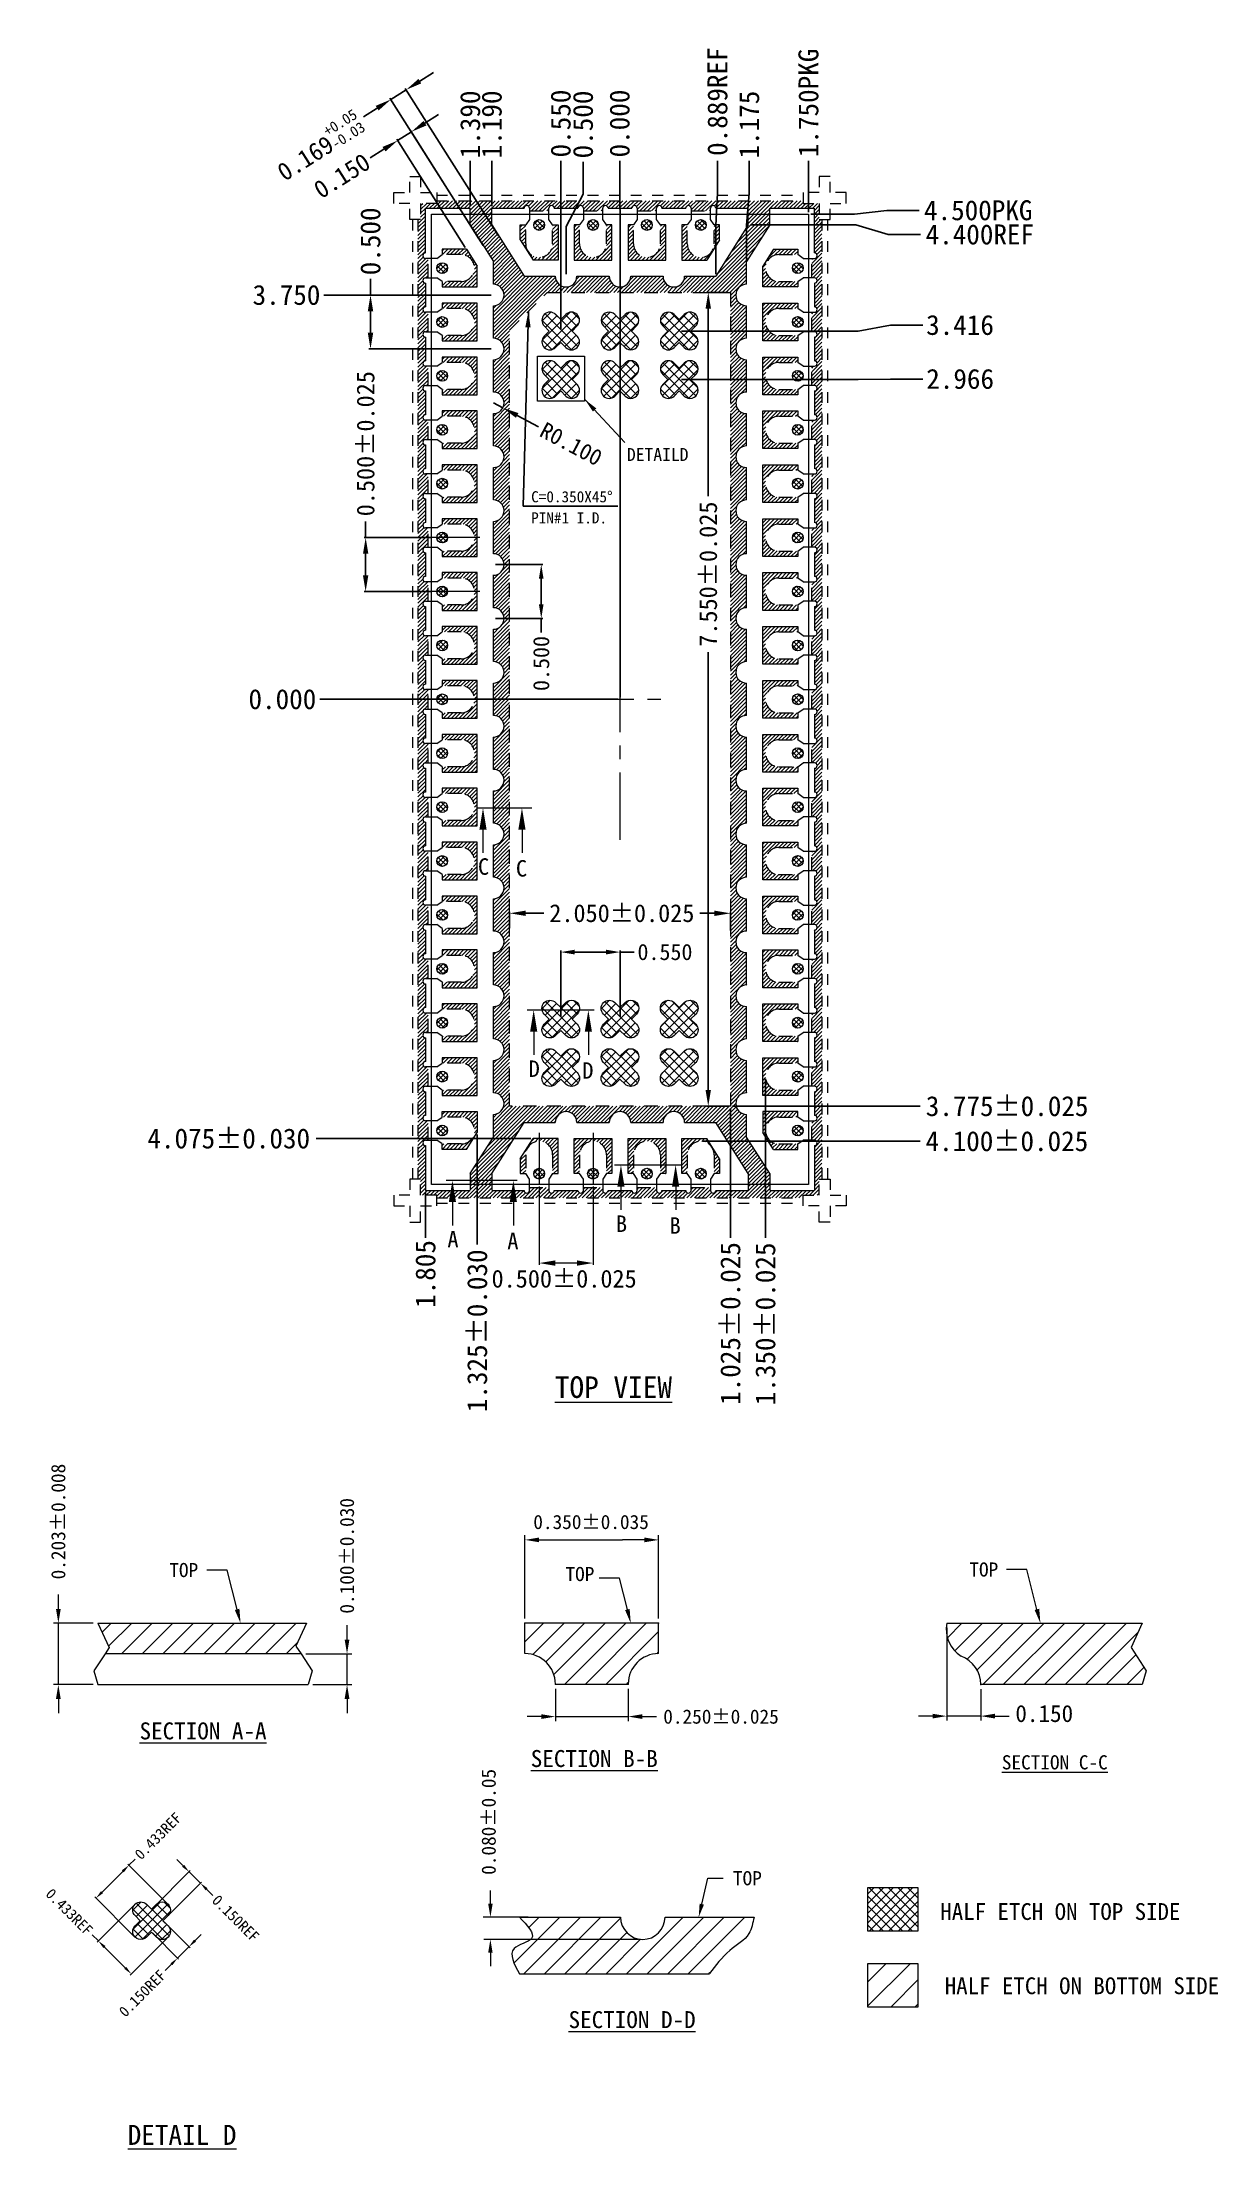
# Model space of a CAD drawing. Extents: x -26.7 to -15.8, y -11 to 8.6.
import ezdxf
from ezdxf.enums import TextEntityAlignment as Align

# ---------------------------------------------------------------- set-up
doc = ezdxf.new("R2010")
doc.units = 0
doc.linetypes.add('CENTER', pattern=[2, 1.25, -0.25, 0.25, -0.25])
doc.linetypes.add('HIDDEN', pattern=[0.375, 0.25, -0.125])
for name, color, linetype in [('1', 7, 'Continuous'), ('1D', 4, 'Continuous'), ('BOT', 4, 'Continuous'), ('ETCH', 4, 'Continuous'), ('HALF ETCH ON TOP SIDE', 6, 'Continuous'), ('PKG', 2, 'Continuous'), ('中心线', 1, 'CENTER')]:
    doc.layers.add(name, color=color, linetype=linetype)
doc.layers.add('DIM', color=4, linetype='Continuous', lineweight=18)
doc.styles.get("Standard").update_dxf_attribs({"font": 'SimSun.ttf'})
doc.styles.add('宋体', font='SimSun.ttf')
doc.dimstyles.new('ISO-25', dxfattribs={"dimtxt": 0.1, "dimasz": 0.08, "dimexe": 0.015, "dimexo": 0.015, "dimgap": 0.02, "dimtad": 0, "dimzin": 1, "dimdsep": 46, "dimtxsty": 'Standard', "dimcen": 0.1, "dimadec": 0, "dimazin": 0, "dimtfac": 1, "dimtmove": 0, "dimatfit": 3, "dimfxl": 1, "dimarcsym": 0})
pattern_1 = [(45, (-342.64853, -10.379427), (-0.0179605122, 0.0179605122), [])]
pattern_2 = [(45, (-25953.829326, -4302.27765), (-0.0449012806, 0.0449012806), []), (135, (-25953.829326, -4302.27765), (-0.0449012806, -0.0449012806), [])]
pattern_3 = [(45, (-25954.379326, -4302.27765), (-0.0449012806, 0.0449012806), []), (135, (-25954.379326, -4302.27765), (-0.0449012806, -0.0449012806), [])]
pattern_4 = [(45, (-25953.829326, -4302.72765), (-0.0449012806, 0.0449012806), []), (135, (-25953.829326, -4302.72765), (-0.0449012806, -0.0449012806), [])]
pattern_5 = [(45, (-25954.379326, -4302.72765), (-0.0449012806, 0.0449012806), []), (135, (-25954.379326, -4302.72765), (-0.0449012806, -0.0449012806), [])]

msp = doc.modelspace()

# ---------------------------------------------------------------- texts
at = {"layer": 'DIM', "lineweight": 9}
msp.add_text('DETAILD ', height=0.12, dxfattribs=at).set_placement((-21.309, 4.699, -0.0817))
at = {"layer": 'DIM', "lineweight": 9, "style": '宋体'}
for s, height, p in [('C=0.350X45%%D', 0.1035, (-22.1979, 4.3155, -0.0793)), ('PIN#1 I.D. ', 0.1035, (-22.1979, 4.1194, -0.0793)), ('0.250%%P0.025', 0.131347, (-20.9718, -7.0139, -0.0793))]:
    msp.add_text(s, height=height, dxfattribs=at).set_placement(p)
at = {"layer": 'DIM', "lineweight": 9}
for s, p in [('HALF ETCH ON TOP SIDE', (-16.1718, -8.7567, -0.1622)), ('HALF ETCH ON BOTTOM SIDE', (-15.8123, -9.4453, -0.0917))]:
    msp.add_text(s, height=0.155973, dxfattribs=at).set_placement(p, align=Align.MIDDLE_RIGHT)
at = {"layer": 'DIM', "lineweight": 9, "attachment_point": 5, "style": '宋体'}
for s, insert, char_height in [('\\A1;C', (-22.6398, 0.9357, -0.283), 0.153), ('\\A1;C', (-22.2877, 0.9189, -0.283), 0.153), ('\\A1;D', (-22.1693, -0.9384, -0.283), 0.153), ('\\A1;D', (-21.6714, -0.9552, -0.283), 0.153), ('\\A1;B', (-21.3594, -2.3762, -0.0793), 0.153), ('\\A1;B', (-20.8615, -2.393, -0.0793), 0.153), ('\\A1;A', (-22.9236, -2.5202, -0.0793), 0.153), ('\\A1;A', (-22.3676, -2.537, -0.0793), 0.153), ('\\A1;0.350±0.035', (-21.6419, -5.144, -0.0793), 0.131347), ('TOP', (-25.4228, -5.5902, -0.0793), 0.13135), ('TOP', (-21.7454, -5.6272, -0.0793), 0.13135), ('TOP', (-17.9965, -5.5851, -0.0793), 0.13135), ('{\\LSECTION A-A}', (-25.2435, -7.0823, -0.0793), 0.157617), ('\\A1;0.150', (-17.4356, -6.921, -0.0889), 0.15762), ('{\\LSECTION B-B}', (-21.6123, -7.3388, -0.0793), 0.157617), ('\\A1;{\\LSECTION C-C}', (-17.3379, -7.3736, -0.0793), 0.131347), ('\\A1;TOP', (-20.1909, -8.4487, -0.1675), 0.13135), ('{\\LSECTION D-D}', (-21.2612, -9.7608, -0.1675), 0.157617), ('{\\LDETAIL D}', (-25.4384, -10.8284, 0.1341), 0.185431)]:
    msp.add_mtext(s, dxfattribs=dict(at, insert=insert, char_height=char_height))
at = {"layer": 'DIM', "lineweight": 9, "attachment_point": 5}
for s, insert, char_height in [('0.500±0.025', (-21.8921, -2.8876, -0.0793), 0.165), ('{\\LTOP VIEW}', (-21.4344, -3.8941, -0.1826), 0.2)]:
    msp.add_mtext(s, dxfattribs=dict(at, insert=insert, char_height=char_height))
at = {"layer": 'DIM', "lineweight": 9, "char_height": 0.131347, "attachment_point": 5, "rotation": 90, "style": '宋体'}
for s, insert in [('0.203±0.008', (-26.5867, -5.1392, -0.0793)), ('0.100±0.030', (-23.9071, -5.4572, -0.0793))]:
    msp.add_mtext(s, dxfattribs=dict(at, insert=insert))
at = {"layer": 'DIM', "color": 2, "lineweight": 9, "insert": (-22.5916, -7.925, -0.1675), "char_height": 0.131347, "attachment_point": 5, "rotation": 90, "style": '宋体'}
msp.add_mtext('\\A1;0.080±0.05', dxfattribs=at)

# ---------------------------------------------------------------- blocks, each defined once
blk = doc.blocks.new('*D2')
at = {"layer": 'Defpoints', "color": 0, "transparency": 16777216}
for p in [(4716.135, 1758.122), (4718.921, 1758.122), (4718.921, 1758.122)]:
    blk.add_point(p, dxfattribs=at)
at = {"layer": 'DIM', "color": 0, "lineweight": -2, "transparency": 16777216}
blk.add_line((4718.901, 1758.122), (4716.135, 1758.122), dxfattribs=at)
at = {"layer": 'DIM', "color": 0, "lineweight": 9, "transparency": 16777216, "insert": (4715.787, 1758.122), "char_height": 0.185, "attachment_point": 5}
blk.add_mtext('0.000', dxfattribs=at)
blk = doc.blocks.new('*D0')
at = {"layer": 'Defpoints', "color": 0, "transparency": 16777216}
for p in [(4718.918, 1763.116), (4718.921, 1758.122), (4718.921, 1758.122)]:
    blk.add_point(p, dxfattribs=at)
at = {"layer": 'DIM', "color": 0, "lineweight": -2, "transparency": 16777216}
for p, q in [((4718.918, 1762.816), (4718.918, 1763.116)), ((4718.921, 1762.516), (4718.918, 1762.816)), ((4718.921, 1758.142), (4718.921, 1762.516))]:
    blk.add_line(p, q, dxfattribs=at)
at = {"layer": 'DIM', "color": 0, "lineweight": 9, "transparency": 16777216, "insert": (4718.918, 1763.463), "char_height": 0.185, "attachment_point": 5, "rotation": 90}
blk.add_mtext('0.000', dxfattribs=at)
blk = doc.blocks.new('*D3')
at = {"layer": 'Defpoints', "color": 0, "transparency": 16777216}
for p in [(4720.671, 1763.116), (4720.671, 1762.622), (4718.921, 1758.122)]:
    blk.add_point(p, dxfattribs=at)
at = {"layer": 'DIM', "color": 0, "lineweight": -2, "transparency": 16777216}
blk.add_line((4720.671, 1762.642), (4720.671, 1763.116), dxfattribs=at)
at = {"layer": 'DIM', "color": 0, "lineweight": 9, "transparency": 16777216, "insert": (4720.671, 1763.654), "char_height": 0.185, "attachment_point": 5, "rotation": 90}
blk.add_mtext('1.750PKG', dxfattribs=at)
blk = doc.blocks.new('*D1')
at = {"layer": 'Defpoints', "color": 0, "transparency": 16777216}
for p in [(4720.671, 1762.622), (4721.697, 1762.657), (4718.921, 1758.122)]:
    blk.add_point(p, dxfattribs=at)
at = {"layer": 'DIM', "color": 0, "lineweight": -2, "transparency": 16777216}
for p, q in [((4720.691, 1762.622), (4721.097, 1762.622)), ((4721.097, 1762.622), (4721.397, 1762.657)), ((4721.397, 1762.657), (4721.697, 1762.657))]:
    blk.add_line(p, q, dxfattribs=at)
at = {"layer": 'DIM', "color": 0, "lineweight": 9, "transparency": 16777216, "insert": (4722.246, 1762.657), "char_height": 0.185, "attachment_point": 5}
blk.add_mtext('4.500PKG', dxfattribs=at)
blk = doc.blocks.new('*D5')
at = {"layer": 'Defpoints', "color": 0, "transparency": 16777216}
for p in [(4720.111, 1762.522), (4721.709, 1762.433), (4718.921, 1758.122)]:
    blk.add_point(p, dxfattribs=at)
at = {"layer": 'DIM', "color": 0, "lineweight": -2, "transparency": 16777216}
for p, q in [((4720.131, 1762.522), (4721.109, 1762.522)), ((4721.109, 1762.522), (4721.409, 1762.433)), ((4721.409, 1762.433), (4721.709, 1762.433))]:
    blk.add_line(p, q, dxfattribs=at)
at = {"layer": 'DIM', "color": 0, "lineweight": 9, "transparency": 16777216, "insert": (4722.261, 1762.433), "char_height": 0.185, "attachment_point": 5}
blk.add_mtext('4.400REF', dxfattribs=at)
blk = doc.blocks.new('*D7')
at = {"layer": 'Defpoints', "color": 0, "transparency": 16777216}
for p in [(4719.826, 1763.116), (4719.81, 1762.047), (4718.921, 1758.122)]:
    blk.add_point(p, dxfattribs=at)
at = {"layer": 'DIM', "color": 0, "lineweight": -2, "transparency": 16777216}
for p, q in [((4719.826, 1762.816), (4719.826, 1763.116)), ((4719.81, 1762.516), (4719.826, 1762.816)), ((4719.81, 1762.067), (4719.81, 1762.516))]:
    blk.add_line(p, q, dxfattribs=at)
at = {"layer": 'DIM', "color": 0, "lineweight": 9, "transparency": 16777216, "insert": (4719.826, 1763.666), "char_height": 0.185, "attachment_point": 5, "rotation": 90}
blk.add_mtext('0.889REF', dxfattribs=at)
blk = doc.blocks.new('*D8')
at = {"layer": 'Defpoints', "color": 0, "transparency": 16777216}
for p in [(4720.121, 1763.116), (4720.096, 1762.182), (4718.921, 1758.122)]:
    blk.add_point(p, dxfattribs=at)
at = {"layer": 'DIM', "color": 0, "lineweight": -2, "transparency": 16777216}
for p, q in [((4720.121, 1762.816), (4720.121, 1763.116)), ((4720.096, 1762.516), (4720.121, 1762.816)), ((4720.096, 1762.202), (4720.096, 1762.516))]:
    blk.add_line(p, q, dxfattribs=at)
at = {"layer": 'DIM', "color": 0, "lineweight": 9, "transparency": 16777216, "insert": (4720.121, 1763.453), "char_height": 0.185, "attachment_point": 5, "rotation": 90}
blk.add_mtext('1.175', dxfattribs=at)
blk = doc.blocks.new('*D9')
at = {"layer": 'Defpoints', "color": 0, "transparency": 16777216}
for p in [(4718.921, 1758.122), (4719.946, 1754.347), (4721.706, 1754.347)]:
    blk.add_point(p, dxfattribs=at)
at = {"layer": 'DIM', "color": 0, "lineweight": -2, "transparency": 16777216}
blk.add_line((4719.966, 1754.347), (4721.706, 1754.347), dxfattribs=at)
at = {"layer": 'DIM', "color": 0, "lineweight": 9, "transparency": 16777216, "insert": (4722.514, 1754.347), "char_height": 0.185, "attachment_point": 5}
blk.add_mtext('3.775%%p0.025', dxfattribs=at)
blk = doc.blocks.new('*D10')
at = {"layer": 'Defpoints', "color": 0, "transparency": 16777216}
for p in [(4718.921, 1758.122, -0.204), (4719.946, 1754.347, -0.204), (4719.946, 1753.128, -0.204)]:
    blk.add_point(p, dxfattribs=at)
at = {"layer": 'DIM', "color": 0, "lineweight": -2, "transparency": 16777216}
blk.add_line((4719.946, 1754.327), (4719.946, 1753.128), dxfattribs=at)
at = {"layer": 'DIM', "color": 0, "lineweight": 9, "transparency": 16777216, "insert": (4719.946, 1752.332), "char_height": 0.185, "attachment_point": 5, "rotation": 90}
blk.add_mtext('1.025±0.025', dxfattribs=at)
blk = doc.blocks.new('*D11')
at = {"layer": 'Defpoints', "color": 0, "transparency": 16777216}
for p in [(4718.921, 1758.122, -0.204), (4719.671, 1754.022, -0.204), (4721.706, 1754.022, -0.204)]:
    blk.add_point(p, dxfattribs=at)
at = {"layer": 'DIM', "color": 0, "lineweight": -2, "transparency": 16777216}
blk.add_line((4719.691, 1754.022), (4721.706, 1754.022), dxfattribs=at)
at = {"layer": 'DIM', "color": 0, "lineweight": 9, "transparency": 16777216, "insert": (4722.512, 1754.022), "char_height": 0.185, "attachment_point": 5}
blk.add_mtext('4.100±0.025', dxfattribs=at)
blk = doc.blocks.new('*D12')
at = {"layer": 'Defpoints', "color": 0, "transparency": 16777216}
for p in [(4718.921, 1758.122), (4720.271, 1754.622), (4720.271, 1753.128)]:
    blk.add_point(p, dxfattribs=at)
at = {"layer": 'DIM', "color": 0, "lineweight": -2, "transparency": 16777216}
blk.add_line((4720.271, 1754.602), (4720.271, 1753.128), dxfattribs=at)
at = {"layer": 'DIM', "color": 0, "lineweight": 9, "transparency": 16777216, "insert": (4720.271, 1752.328), "char_height": 0.185, "attachment_point": 5, "rotation": 90}
blk.add_mtext('1.350%%p0.025', dxfattribs=at)
blk = doc.blocks.new('*D13')
at = {"layer": 'Defpoints', "color": 0, "transparency": 16777216}
for p in [(4719.946, 1761.897), (4719.74, 1754.347), (4719.946, 1754.347)]:
    blk.add_point(p, dxfattribs=at)
at = {"layer": 'DIM', "color": 0, "lineweight": -2, "transparency": 16777216}
for p, q in [((4719.926, 1761.897), (4719.725, 1761.897)), ((4719.74, 1761.747), (4719.74, 1760.006)), ((4719.74, 1754.497), (4719.74, 1758.56)), ((4719.926, 1754.347), (4719.725, 1754.347))]:
    blk.add_line(p, q, dxfattribs=at)
at = {"layer": 'DIM', "color": 0, "transparency": 16777216}
for points in [[(4719.765, 1761.747), (4719.715, 1761.747), (4719.74, 1761.897)], [(4719.715, 1754.497), (4719.765, 1754.497), (4719.74, 1754.347)]]:
    blk.add_solid(points, dxfattribs=at)
at = {"layer": 'DIM', "color": 0, "lineweight": 9, "transparency": 16777216, "insert": (4719.74, 1759.283), "char_height": 0.165, "attachment_point": 5, "rotation": 90}
blk.add_mtext('7.550%%p0.025', dxfattribs=at)
blk = doc.blocks.new('*D14')
at = {"layer": 'Defpoints', "color": 0, "transparency": 16777216}
for p in [(4719.946, 1756.137), (4717.896, 1755.979), (4719.946, 1755.956)]:
    blk.add_point(p, dxfattribs=at)
at = {"layer": 'DIM', "color": 0, "lineweight": -2, "transparency": 16777216}
for p, q in [((4717.896, 1755.999), (4717.896, 1756.152)), ((4718.046, 1756.137), (4718.213, 1756.137)), ((4719.796, 1756.137), (4719.663, 1756.137)), ((4719.946, 1755.976), (4719.946, 1756.152))]:
    blk.add_line(p, q, dxfattribs=at)
at = {"layer": 'DIM', "color": 0, "transparency": 16777216}
for points in [[(4718.046, 1756.162), (4718.046, 1756.112), (4717.896, 1756.137)], [(4719.796, 1756.112), (4719.796, 1756.162), (4719.946, 1756.137)]]:
    blk.add_solid(points, dxfattribs=at)
at = {"layer": 'DIM', "color": 0, "lineweight": 9, "transparency": 16777216, "insert": (4718.938, 1756.137), "char_height": 0.165, "attachment_point": 5}
blk.add_mtext('2.050%%p0.025', dxfattribs=at)
blk = doc.blocks.new('*D15')
at = {"layer": 'Defpoints', "color": 0, "transparency": 16777216}
for p in [(4718.371, 1763.116), (4718.371, 1761.538), (4718.921, 1758.122)]:
    blk.add_point(p, dxfattribs=at)
at = {"layer": 'DIM', "color": 0, "lineweight": -2, "transparency": 16777216}
blk.add_line((4718.371, 1761.558), (4718.371, 1763.116), dxfattribs=at)
at = {"layer": 'DIM', "color": 0, "lineweight": 9, "transparency": 16777216, "insert": (4718.371, 1763.463), "char_height": 0.185, "attachment_point": 5, "rotation": 90}
blk.add_mtext('0.550', dxfattribs=at)
blk = doc.blocks.new('*D16')
at = {"layer": 'Defpoints', "color": 0, "transparency": 16777216}
for p in [(4717.191, 1759.622, -0.204), (4716.56, 1759.122), (4717.191, 1759.122, -0.204)]:
    blk.add_point(p, dxfattribs=at)
at = {"layer": 'DIM', "color": 0, "lineweight": -2, "transparency": 16777216}
for p, q in [((4717.171, 1759.622), (4716.545, 1759.622)), ((4716.56, 1759.622), (4716.56, 1759.772)), ((4716.56, 1759.272), (4716.56, 1759.472)), ((4717.171, 1759.122), (4716.545, 1759.122))]:
    blk.add_line(p, q, dxfattribs=at)
at = {"layer": 'DIM', "color": 0, "transparency": 16777216}
for points in [[(4716.535, 1759.472), (4716.585, 1759.472), (4716.56, 1759.622)], [(4716.535, 1759.272), (4716.585, 1759.272), (4716.56, 1759.122)]]:
    blk.add_solid(points, dxfattribs=at)
at = {"layer": 'DIM', "color": 0, "lineweight": 9, "transparency": 16777216, "insert": (4716.56, 1760.493), "char_height": 0.165, "attachment_point": 5, "rotation": 90}
blk.add_mtext('0.500±0.025', dxfattribs=at)
blk = doc.blocks.new('*D17')
at = {"layer": 'Defpoints', "color": 0, "transparency": 16777216}
for p in [(4718.921, 1755.777), (4718.371, 1755.156), (4718.921, 1755.156)]:
    blk.add_point(p, dxfattribs=at)
at = {"layer": 'DIM', "color": 0, "lineweight": -2, "transparency": 16777216}
for p, q in [((4718.371, 1755.176), (4718.371, 1755.792)), ((4718.501, 1755.777), (4718.791, 1755.777)), ((4718.921, 1755.176), (4718.921, 1755.792)), ((4718.921, 1755.777), (4719.051, 1755.777))]:
    blk.add_line(p, q, dxfattribs=at)
at = {"layer": 'DIM', "color": 0, "transparency": 16777216}
for points in [[(4718.501, 1755.799), (4718.501, 1755.755), (4718.371, 1755.777)], [(4718.791, 1755.755), (4718.791, 1755.799), (4718.921, 1755.777)]]:
    blk.add_solid(points, dxfattribs=at)
at = {"layer": 'DIM', "color": 0, "lineweight": 9, "transparency": 16777216, "insert": (4719.338, 1755.777), "char_height": 0.15, "attachment_point": 5}
blk.add_mtext('0.550', dxfattribs=at)
blk = doc.blocks.new('*D18')
at = {"layer": 'Defpoints', "color": 0, "transparency": 16777216}
for p in [(4716.984, 1763.386), (4717.622, 1762.377), (4717.495, 1762.297, -0.204)]:
    blk.add_point(p, dxfattribs=at)
at = {"layer": 'DIM', "color": 0, "lineweight": -2, "transparency": 16777216}
for p, q in [((4717.11, 1763.466), (4717.237, 1763.546)), ((4717.485, 1762.314), (4716.849, 1763.318)), ((4716.984, 1763.386), (4716.857, 1763.305)), ((4717.611, 1762.394), (4716.976, 1763.398)), ((4716.73, 1763.225), (4716.603, 1763.145))]:
    blk.add_line(p, q, dxfattribs=at)
at = {"layer": 'DIM', "color": 0, "transparency": 16777216}
for points in [[(4717.097, 1763.487), (4717.124, 1763.445), (4716.984, 1763.386)], [(4716.717, 1763.246), (4716.744, 1763.204), (4716.857, 1763.305)]]:
    blk.add_solid(points, dxfattribs=at)
at = {"layer": 'DIM', "color": 0, "lineweight": 9, "transparency": 16777216, "insert": (4716.34, 1762.978), "char_height": 0.165, "attachment_point": 5, "rotation": 32.3474}
blk.add_mtext('0.150', dxfattribs=at)
blk = doc.blocks.new('*D19')
at = {"layer": 'Defpoints', "color": 0, "transparency": 16777216}
for p in [(4716.794, 1763.686), (4717.804, 1762.405), (4717.662, 1762.315)]:
    blk.add_point(p, dxfattribs=at)
at = {"layer": 'DIM', "color": 0, "lineweight": -2, "transparency": 16777216}
for p, q in [((4717.063, 1763.856), (4717.19, 1763.937)), ((4716.936, 1763.776), (4716.794, 1763.686)), ((4717.794, 1762.422), (4716.928, 1763.789)), ((4716.667, 1763.605), (4716.54, 1763.525)), ((4717.651, 1762.332), (4716.785, 1763.698))]:
    blk.add_line(p, q, dxfattribs=at)
at = {"layer": 'DIM', "color": 0, "transparency": 16777216}
for points in [[(4717.05, 1763.877), (4717.076, 1763.835), (4716.936, 1763.776)], [(4716.68, 1763.584), (4716.653, 1763.627), (4716.794, 1763.686)]]:
    blk.add_solid(points, dxfattribs=at)
at = {"layer": 'DIM', "color": 0, "lineweight": 9, "transparency": 16777216, "insert": (4716.124, 1763.262), "char_height": 0.165, "attachment_point": 5, "rotation": 32.3474}
blk.add_mtext('0.169{\\H0.099000;\\S+0.05^ -0.03;}', dxfattribs=at)
blk = doc.blocks.new('*D20')
at = {"layer": 'Defpoints', "color": 0, "transparency": 16777216}
for p in [(4717.531, 1763.116), (4717.531, 1762.677), (4718.921, 1758.122)]:
    blk.add_point(p, dxfattribs=at)
at = {"layer": 'DIM', "color": 0, "lineweight": -2, "transparency": 16777216}
blk.add_line((4717.531, 1762.697), (4717.531, 1763.116), dxfattribs=at)
at = {"layer": 'DIM', "color": 0, "lineweight": 9, "transparency": 16777216, "insert": (4717.531, 1763.455), "char_height": 0.185, "attachment_point": 5, "rotation": 90}
blk.add_mtext('1.390', dxfattribs=at)
blk = doc.blocks.new('*D21')
at = {"layer": 'Defpoints', "color": 0, "transparency": 16777216}
for p in [(4717.731, 1763.116), (4717.731, 1762.677), (4718.921, 1758.122)]:
    blk.add_point(p, dxfattribs=at)
at = {"layer": 'DIM', "color": 0, "lineweight": -2, "transparency": 16777216}
blk.add_line((4717.731, 1762.697), (4717.731, 1763.116), dxfattribs=at)
at = {"layer": 'DIM', "color": 0, "lineweight": 9, "transparency": 16777216, "insert": (4717.731, 1763.455), "char_height": 0.185, "attachment_point": 5, "rotation": 90}
blk.add_mtext('1.190', dxfattribs=at)
blk = doc.blocks.new('*D23')
at = {"layer": 'Defpoints', "color": 0, "transparency": 16777216}
for p in [(4718.921, 1758.122), (4717.116, 1753.567), (4717.116, 1753.128)]:
    blk.add_point(p, dxfattribs=at)
at = {"layer": 'DIM', "color": 0, "lineweight": -2, "transparency": 16777216}
blk.add_line((4717.116, 1753.547), (4717.116, 1753.128), dxfattribs=at)
at = {"layer": 'DIM', "color": 0, "lineweight": 9, "transparency": 16777216, "insert": (4717.116, 1752.791), "char_height": 0.185, "attachment_point": 5, "rotation": 90}
blk.add_mtext('1.805', dxfattribs=at)
blk = doc.blocks.new('*D24')
at = {"layer": 'Defpoints', "color": 0, "transparency": 16777216}
for p in [(4719.471, 1761.088), (4721.731, 1761.093), (4718.921, 1758.122)]:
    blk.add_point(p, dxfattribs=at)
at = {"layer": 'DIM', "color": 0, "lineweight": -2, "transparency": 16777216}
for p, q in [((4719.491, 1761.088), (4721.131, 1761.088)), ((4721.131, 1761.088), (4721.431, 1761.093)), ((4721.431, 1761.093), (4721.731, 1761.093))]:
    blk.add_line(p, q, dxfattribs=at)
at = {"layer": 'DIM', "color": 0, "lineweight": 9, "transparency": 16777216, "insert": (4722.078, 1761.093), "char_height": 0.185, "attachment_point": 5}
blk.add_mtext('2.966', dxfattribs=at)
blk = doc.blocks.new('*D25')
at = {"layer": 'Defpoints', "color": 0, "transparency": 16777216}
for p in [(4721.731, 1761.593), (4719.471, 1761.538), (4718.921, 1758.122)]:
    blk.add_point(p, dxfattribs=at)
at = {"layer": 'DIM', "color": 0, "lineweight": -2, "transparency": 16777216}
for p, q in [((4721.131, 1761.538), (4721.431, 1761.593)), ((4721.431, 1761.593), (4721.731, 1761.593)), ((4719.491, 1761.538), (4721.131, 1761.538))]:
    blk.add_line(p, q, dxfattribs=at)
at = {"layer": 'DIM', "color": 0, "lineweight": 9, "transparency": 16777216, "insert": (4722.077, 1761.593), "char_height": 0.185, "attachment_point": 5}
blk.add_mtext('3.416', dxfattribs=at)
blk = doc.blocks.new('*D26')
at = {"layer": 'Defpoints', "color": 0, "transparency": 16777216}
for p in [(4716.605, 1761.872), (4717.746, 1761.872), (4717.746, 1761.372)]:
    blk.add_point(p, dxfattribs=at)
at = {"layer": 'DIM', "color": 0, "lineweight": -2, "transparency": 16777216}
for p, q in [((4716.605, 1761.872), (4716.605, 1762.022)), ((4717.726, 1761.872), (4716.59, 1761.872)), ((4716.605, 1761.522), (4716.605, 1761.722)), ((4717.726, 1761.372), (4716.59, 1761.372))]:
    blk.add_line(p, q, dxfattribs=at)
at = {"layer": 'DIM', "color": 0, "transparency": 16777216}
for points in [[(4716.63, 1761.722), (4716.58, 1761.722), (4716.605, 1761.872)], [(4716.58, 1761.522), (4716.63, 1761.522), (4716.605, 1761.372)]]:
    blk.add_solid(points, dxfattribs=at)
at = {"layer": 'DIM', "color": 0, "lineweight": 9, "transparency": 16777216, "insert": (4716.605, 1762.37), "char_height": 0.185, "attachment_point": 5, "rotation": 90}
blk.add_mtext('0.500', dxfattribs=at)
blk = doc.blocks.new('*D27')
at = {"layer": 'Defpoints', "color": 0, "transparency": 16777216}
for p in [(4716.172, 1761.872), (4717.746, 1761.872), (4718.921, 1758.122)]:
    blk.add_point(p, dxfattribs=at)
at = {"layer": 'DIM', "color": 0, "lineweight": -2, "transparency": 16777216}
blk.add_line((4717.726, 1761.872), (4716.172, 1761.872), dxfattribs=at)
at = {"layer": 'DIM', "color": 0, "lineweight": 9, "transparency": 16777216, "insert": (4715.825, 1761.872), "char_height": 0.185, "attachment_point": 5}
blk.add_mtext('3.750', dxfattribs=at)
blk = doc.blocks.new('*D30')
at = {"layer": 'Defpoints', "color": 0, "transparency": 16777216}
for p in [(4718.578, 1763.107), (4718.421, 1762.047), (4718.921, 1758.122)]:
    blk.add_point(p, dxfattribs=at)
at = {"layer": 'DIM', "color": 0, "lineweight": -2, "transparency": 16777216}
for p, q in [((4718.578, 1762.807), (4718.578, 1763.107)), ((4718.421, 1762.507), (4718.578, 1762.807)), ((4718.421, 1762.067), (4718.421, 1762.507))]:
    blk.add_line(p, q, dxfattribs=at)
at = {"layer": 'DIM', "color": 0, "lineweight": 9, "transparency": 16777216, "insert": (4718.578, 1763.454), "char_height": 0.185, "attachment_point": 5, "rotation": 90}
blk.add_mtext('0.500', dxfattribs=at)
blk = doc.blocks.new('*D31')
at = {"layer": 'Defpoints', "color": 0, "transparency": 16777216}
for p in [(4717.746, 1760.872), (4717.834, 1760.825)]:
    blk.add_point(p, dxfattribs=at)
at = {"layer": 'DIM', "color": 0, "lineweight": -2, "transparency": 16777216}
for p, q in [((4717.746, 1760.872), (4717.834, 1760.825)), ((4718.164, 1760.65), (4717.966, 1760.755))]:
    blk.add_line(p, q, dxfattribs=at)
at = {"layer": 'DIM', "color": 0, "transparency": 16777216}
blk.add_solid([(4717.978, 1760.777), (4717.955, 1760.733), (4717.834, 1760.825)], dxfattribs=at)
at = {"layer": 'DIM', "color": 0, "transparency": 16777216, "insert": (4718.467, 1760.49), "char_height": 0.15, "attachment_point": 5, "rotation": 332.0828}
blk.add_mtext('R0.100', dxfattribs=at)
blk = doc.blocks.new('*D32')
at = {"layer": 'Defpoints', "color": 0, "transparency": 16777216}
for p in [(4718.921, 1758.122), (4717.596, 1754.105), (4717.596, 1753.066)]:
    blk.add_point(p, dxfattribs=at)
at = {"layer": 'DIM', "color": 0, "lineweight": -2, "transparency": 16777216}
blk.add_line((4717.596, 1754.085), (4717.596, 1753.066), dxfattribs=at)
at = {"layer": 'DIM', "color": 0, "lineweight": 9, "transparency": 16777216, "insert": (4717.596, 1752.264), "char_height": 0.185, "attachment_point": 5, "rotation": 90}
blk.add_mtext('1.325%%p0.030', dxfattribs=at)
blk = doc.blocks.new('*D33')
at = {"layer": 'Defpoints', "color": 0, "transparency": 16777216}
for p in [(4718.921, 1758.122), (4716.101, 1754.047), (4718.114, 1754.047)]:
    blk.add_point(p, dxfattribs=at)
at = {"layer": 'DIM', "color": 0, "lineweight": -2, "transparency": 16777216}
blk.add_line((4718.094, 1754.047), (4716.101, 1754.047), dxfattribs=at)
at = {"layer": 'DIM', "color": 0, "lineweight": 9, "transparency": 16777216, "insert": (4715.289, 1754.047), "char_height": 0.185, "attachment_point": 5}
blk.add_mtext('4.075%%p0.030', dxfattribs=at)
blk = doc.blocks.new('*D34')
at = {"layer": 'Defpoints', "color": 0, "transparency": 16777216}
for p in [(4715.027, 1747.14), (4714.572, 1746.898), (4714.678, 1746.792)]:
    blk.add_point(p, dxfattribs=at)
at = {"layer": 'DIM', "color": 0, "lineweight": -2, "transparency": 16777216}
for p, q in [((4714.864, 1747.303), (4714.808, 1747.359)), ((4714.583, 1746.909), (4714.931, 1747.257)), ((4714.689, 1746.802), (4715.037, 1747.151)), ((4714.921, 1747.246), (4715.027, 1747.14)), ((4715.083, 1747.084), (4715.14, 1747.027))]:
    blk.add_line(p, q, dxfattribs=at)
at = {"layer": 'DIM', "color": 0, "transparency": 16777216}
for points in [[(4714.855, 1747.293), (4714.874, 1747.312), (4714.921, 1747.246)], [(4715.093, 1747.093), (4715.074, 1747.074), (4715.027, 1747.14)]]:
    blk.add_solid(points, dxfattribs=at)
at = {"layer": 'DIM', "color": 0, "lineweight": 9, "transparency": 16777216, "insert": (4715.353, 1746.814), "char_height": 0.1, "attachment_point": 5, "rotation": 315}
blk.add_mtext('0.150REF', dxfattribs=at)
blk = doc.blocks.new('*D35')
at = {"layer": 'Defpoints', "color": 0, "transparency": 16777216}
for p in [(4714.678, 1746.792), (4714.572, 1746.686), (4714.814, 1746.445)]:
    blk.add_point(p, dxfattribs=at)
at = {"layer": 'DIM', "color": 0, "lineweight": -2, "transparency": 16777216}
for p, q in [((4714.689, 1746.781), (4714.93, 1746.54)), ((4714.583, 1746.675), (4714.824, 1746.434)), ((4714.92, 1746.551), (4714.814, 1746.445)), ((4714.976, 1746.607), (4715.033, 1746.664)), ((4714.757, 1746.388), (4714.7, 1746.331))]:
    blk.add_line(p, q, dxfattribs=at)
at = {"layer": 'DIM', "color": 0, "transparency": 16777216}
for points in [[(4714.967, 1746.617), (4714.986, 1746.598), (4714.92, 1746.551)], [(4714.766, 1746.379), (4714.748, 1746.397), (4714.814, 1746.445)]]:
    blk.add_solid(points, dxfattribs=at)
at = {"layer": 'DIM', "color": 0, "lineweight": 9, "transparency": 16777216, "insert": (4714.487, 1746.118), "char_height": 0.1, "attachment_point": 5, "rotation": 45}
blk.add_mtext('0.150REF', dxfattribs=at)
blk = doc.blocks.new('*D36')
at = {"layer": 'Defpoints', "color": 0, "transparency": 16777216}
for p in [(4714.419, 1746.945), (4714.725, 1746.639), (4714.385, 1746.298)]:
    blk.add_point(p, dxfattribs=at)
at = {"layer": 'DIM', "color": 0, "lineweight": -2, "transparency": 16777216}
for p, q in [((4714.409, 1746.934), (4714.068, 1746.594)), ((4714.079, 1746.604), (4714.022, 1746.661)), ((4714.136, 1746.548), (4714.328, 1746.355)), ((4714.715, 1746.628), (4714.374, 1746.288))]:
    blk.add_line(p, q, dxfattribs=at)
at = {"layer": 'DIM', "color": 0, "transparency": 16777216}
for points in [[(4714.145, 1746.557), (4714.126, 1746.538), (4714.079, 1746.604)], [(4714.319, 1746.346), (4714.338, 1746.364), (4714.385, 1746.298)]]:
    blk.add_solid(points, dxfattribs=at)
at = {"layer": 'DIM', "color": 0, "lineweight": 9, "transparency": 16777216, "insert": (4713.809, 1746.874), "char_height": 0.1, "attachment_point": 5, "rotation": 315}
blk.add_mtext('0.433REF', dxfattribs=at)
blk = doc.blocks.new('*D37')
at = {"layer": 'Defpoints', "color": 0, "transparency": 16777216}
for p in [(4714.057, 1747.001), (4714.725, 1746.945), (4714.419, 1746.639)]:
    blk.add_point(p, dxfattribs=at)
at = {"layer": 'DIM', "color": 0, "lineweight": -2, "transparency": 16777216}
for p, q in [((4714.715, 1746.955), (4714.353, 1747.318)), ((4714.363, 1747.307), (4714.42, 1747.364)), ((4714.307, 1747.25), (4714.114, 1747.058)), ((4714.409, 1746.649), (4714.047, 1747.012))]:
    blk.add_line(p, q, dxfattribs=at)
at = {"layer": 'DIM', "color": 0, "transparency": 16777216}
for points in [[(4714.316, 1747.241), (4714.297, 1747.26), (4714.363, 1747.307)], [(4714.104, 1747.067), (4714.123, 1747.048), (4714.057, 1747.001)]]:
    blk.add_solid(points, dxfattribs=at)
at = {"layer": 'DIM', "color": 0, "lineweight": 9, "transparency": 16777216, "insert": (4714.633, 1747.577), "char_height": 0.1, "attachment_point": 5, "rotation": 45}
blk.add_mtext('0.433REF', dxfattribs=at)
blk = doc.blocks.new('*D43')
at = {"layer": 'Defpoints', "color": 0, "transparency": 16777216}
for p in [(4717.746, 1759.372), (4717.746, 1758.872), (4718.19, 1758.872)]:
    blk.add_point(p, dxfattribs=at)
at = {"layer": 'DIM', "color": 0, "lineweight": -2, "transparency": 16777216}
for p, q in [((4717.766, 1759.372), (4718.205, 1759.372)), ((4718.19, 1759.242), (4718.19, 1759.002)), ((4717.766, 1758.872), (4718.205, 1758.872)), ((4718.19, 1758.872), (4718.19, 1758.742))]:
    blk.add_line(p, q, dxfattribs=at)
at = {"layer": 'DIM', "color": 0, "transparency": 16777216}
for points in [[(4718.211, 1759.242), (4718.168, 1759.242), (4718.19, 1759.372)], [(4718.168, 1759.002), (4718.211, 1759.002), (4718.19, 1758.872)]]:
    blk.add_solid(points, dxfattribs=at)
at = {"layer": 'DIM', "color": 0, "lineweight": 9, "transparency": 16777216, "insert": (4718.19, 1758.454), "char_height": 0.15, "attachment_point": 5, "rotation": 90}
blk.add_mtext('0.500', dxfattribs=at)

# ---------------------------------------------------------------- dimensions: what is measured, and where the dimension line sits
at = {"layer": 'DIM', "lineweight": 9}
for feature_location, offset, dtype, origin, override, picture, middle, set_off in [((-19.6237, 6.9882, -0.283), (0, 0.4937), 1, (-21.3737, 2.4882, -0.283), {"dimtxt": 0.185, "dimasz": 0.15, "dimexo": 0.02, "dimgap": 0.03, "dimdec": 3, "dimzin": 0, "dimpost": '<>PKG'}, '*D3', (-19.6237, 8.0206, -0.283), (-4740.2942, -1755.6338, -0.283)), ((-22.7637, 7.0432, -0.283), (0, 0.4387), 1, (-21.3737, 2.4882, -0.283), {"dimtxt": 0.185, "dimasz": 0.15, "dimexo": 0.02, "dimgap": 0.03, "dimdec": 3, "dimzin": 0}, '*D20', (-22.7637, 7.8209, -0.0793), (-4740.2942, -1755.6338, -0.0793)), ((-22.5637, 7.0432, -0.283), (0, 0.4387), 1, (-21.3737, 2.4882, -0.283), {"dimtxt": 0.185, "dimasz": 0.15, "dimexo": 0.02, "dimgap": 0.03, "dimdec": 3, "dimzin": 0}, '*D21', (-22.5637, 7.8209, -0.0793), (-4740.2942, -1755.6338, -0.0793)), ((-21.9237, 5.9044, -0.283), (0, 1.5775), 1, (-21.3737, 2.4882, -0.283), {"dimtxt": 0.185, "dimasz": 0.15, "dimexo": 0.02, "dimgap": 0.03, "dimdec": 3, "dimzin": 0}, '*D15', (-21.9237, 7.8297, -0.0793), (-4740.2942, -1755.6338, -0.0793)), ((-21.8737, 6.4132, -0.283), (0.1573, 1.0596), 1, (-21.3737, 2.4882, -0.283), {"dimtxt": 0.185, "dimasz": 0.15, "dimexo": 0.02, "dimgap": 0.03, "dimdec": 3, "dimzin": 0}, '*D30', (-21.7164, 7.8206, -0.283), (-4740.2942, -1755.6338, -0.283)), ((-21.3737044985, 2.4881841847, -0.2830244543), (-0.0025362287, 4.9937028289), 1, (-21.3737044985, 2.4881841847, -0.2830244543), {"dimtxt": 0.185, "dimasz": 0.15, "dimexo": 0.02, "dimgap": 0.03, "dimdec": 3, "dimzin": 0}, '*D0', (-21.3762407273, 7.8296942762, -0.2830244543), (-4740.2942228661, -1755.633767287, -0.2830244543)), ((-20.1987, 6.5487, -0.283), (0.025, 0.9332), 1, (-21.3737, 2.4882, -0.283), {"dimtxt": 0.185, "dimasz": 0.15, "dimexo": 0.02, "dimgap": 0.03, "dimdec": 3, "dimzin": 0}, '*D8', (-20.1737, 7.8194, -0.0793), (-4740.2942, -1755.6338, -0.0793)), ((-19.6237, 6.9882, -0.283), (1.0264, 0.0348), 0, (-21.3737, 2.4882, -0.283), {"dimtxt": 0.185, "dimasz": 0.15, "dimexo": 0.02, "dimgap": 0.03, "dimdec": 3, "dimzin": 0, "dimpost": '<>PKG'}, '*D1', (-18.0483, 7.0229, -0.283), (-4740.2942, -1755.6338, -0.283)), ((-22.5487, 6.2382, -0.283), (-1.5738, 0), 0, (-21.3737, 2.4882, -0.283), {"dimtxt": 0.185, "dimasz": 0.15, "dimexo": 0.02, "dimgap": 0.03, "dimdec": 3, "dimzin": 0}, '*D27', (-24.4688, 6.2382, -0.283), (-4740.2942, -1755.6338, -0.283)), ((-20.8237, 5.9044, -0.283), (2.2605, 0.0545), 0, (-21.3737, 2.4882, -0.283), {"dimtxt": 0.185, "dimasz": 0.15, "dimexo": 0.02, "dimgap": 0.03, "dimdec": 3, "dimzin": 0}, '*D25', (-18.2169, 5.9589, -0.0793), (-4740.2942, -1755.6338, -0.0793)), ((-20.8237, 5.4544, -0.283), (2.2605, 0.0045), 0, (-21.3737, 2.4882, -0.283), {"dimtxt": 0.185, "dimasz": 0.15, "dimexo": 0.02, "dimgap": 0.03, "dimdec": 3, "dimzin": 0}, '*D24', (-18.2159, 5.4589, -0.0793), (-4740.2942, -1755.6338, -0.0793)), ((-21.3737044985, 2.4881841847, -0.2830244543), (-2.785424421, 0), 0, (-21.3737044985, 2.4881841847, -0.2830244543), {"dimtxt": 0.185, "dimasz": 0.15, "dimexo": 0.02, "dimgap": 0.03, "dimdec": 3, "dimzin": 0}, '*D2', (-24.5069361821, 2.4881841847, -0.2830244543), (-4740.2942228661, -1755.633767287, -0.2830244543)), ((-22.1803, -1.5868, -0.283), (-2.0127, 0), 0, (-21.3737, 2.4882, -0.283), {"dimtxt": 0.185, "dimasz": 0.15, "dimexo": 0.02, "dimgap": 0.03, "dimdec": 3, "dimzin": 0, "dimtol": 1, "dimtp": 0.03, "dimtm": 0.03, "dimtdec": 3, "dimtzin": 0}, '*D33', (-25.0054, -1.5868, -0.283), (-4740.2942, -1755.6338, -0.283)), ((-23.1787, -2.0668, -0.283), (0, -0.4387), 1, (-21.3737, 2.4882, -0.283), {"dimtxt": 0.185, "dimasz": 0.15, "dimexo": 0.02, "dimgap": 0.03, "dimdec": 3, "dimzin": 0}, '*D23', (-23.1787, -2.843, -0.0793), (-4740.2942, -1755.6338, -0.0793)), ((-22.6987, -1.5288, -0.283), (0, -1.0386), 1, (-21.3737, 2.4882, -0.283), {"dimtxt": 0.185, "dimasz": 0.15, "dimexo": 0.02, "dimgap": 0.03, "dimdec": 3, "dimzin": 0, "dimtol": 1, "dimtp": 0.03, "dimtm": 0.03, "dimtdec": 3, "dimtzin": 0}, '*D32', (-22.6987, -3.3694, -0.283), (-4740.2942, -1755.6338, -0.283)), ((-20.3487, -1.2868, -0.283), (1.7604, 0), 0, (-21.3737, 2.4882, -0.283), {"dimtxt": 0.185, "dimasz": 0.15, "dimexo": 0.02, "dimgap": 0.03, "dimdec": 3, "dimzin": 0, "dimtol": 1, "dimlim": 0, "dimtp": 0.025, "dimtm": 0.025, "dimtdec": 3}, '*D9', (-17.7806, -1.2868, -0.0793), (-4740.2942, -1755.6338, -0.0793)), ((-20.3487, -1.2868, -0.283), (0, -1.2187), 1, (-21.3737, 2.4882, -0.283), {"dimtxt": 0.185, "dimasz": 0.15, "dimexo": 0.02, "dimgap": 0.03, "dimdec": 3, "dimzin": 0, "dimtol": 1, "dimtp": 0.025, "dimtm": 0.025, "dimtdec": 3}, '*D10', (-20.3487, -3.3017, -0.0793), (-4740.2942, -1755.6338, -0.0793)), ((-20.6237, -1.6118, -0.283), (2.0354, 0), 0, (-21.3737, 2.4882, -0.283), {"dimtxt": 0.185, "dimasz": 0.15, "dimexo": 0.02, "dimgap": 0.03, "dimdec": 3, "dimzin": 0, "dimtol": 1, "dimtp": 0.025, "dimtm": 0.025, "dimtdec": 3}, '*D11', (-17.7818, -1.6118, -0.0793), (-4740.2942, -1755.6338, -0.0793)), ((-20.0237, -1.0118, -0.283), (0, -1.4937), 1, (-21.3737, 2.4882, -0.283), {"dimtxt": 0.185, "dimasz": 0.15, "dimexo": 0.02, "dimgap": 0.03, "dimdec": 3, "dimzin": 0, "dimtol": 1, "dimtp": 0.025, "dimtm": 0.025, "dimtdec": 3}, '*D12', (-20.0237, -3.306, -0.0793), (-4740.2942, -1755.6338, -0.0793))]:
    dim = msp.add_ordinate_dim(feature_location=feature_location, offset=offset, dtype=dtype, origin=origin, dimstyle='ISO-25', override=override, dxfattribs=at)
    dim.commit()
    dim.dimension.update_dxf_attribs({"geometry": picture, "text_midpoint": middle, "insert": set_off})
at = {"layer": 'DIM', "color": 1, "lineweight": 9}
for feature_location, offset, dtype, picture, middle in [((-20.4845, 6.4132, -0.283), (0.0158, 1.0687), 1, '*D7', (-20.4687, 8.0323, -0.0793)), ((-20.1837, 6.8882, -0.283), (1.5981, -0.0888), 0, '*D5', (-18.0336, 6.7994, -0.0793))]:
    dim = msp.add_ordinate_dim(feature_location=feature_location, offset=offset, dtype=dtype, origin=(-21.3737, 2.4882, -0.283), text='<>REF', dimstyle='ISO-25', override={"dimtxt": 0.185, "dimasz": 0.15, "dimexo": 0.02, "dimgap": 0.03, "dimdec": 3, "dimzin": 0, "dimtxsty": 'Standard'}, dxfattribs=at)
    dim.commit()
    dim.dimension.update_dxf_attribs({"geometry": picture, "text_midpoint": middle, "insert": (-4740.2942, -1755.6338, -0.0793)})
at = {"layer": 'DIM', "lineweight": 9}
dim = msp.add_aligned_dim(p1=(-22.4899, 6.7716, -0.283), p2=(-22.6326, 6.6812, -0.283), distance=-1.6224, dimstyle='ISO-25', override={"dimtxt": 0.165, "dimasz": 0.15, "dimexo": 0.02, "dimgap": 0.03, "dimdec": 3, "dimzin": 0, "dimtol": 1, "dimlim": 0, "dimtp": 0.05, "dimtm": 0.03, "dimtfac": 0.6}, dxfattribs=at)
dim.commit()
dim.dimension.update_dxf_attribs({"geometry": '*D19', "text_midpoint": (-24.1698, 7.6281, -0.0793), "insert": (-4740.2942, -1755.6338, -0.0793)})
for base, p1, p2, angle, override, picture, middle, dimtype, set_off in [((-23.3106, 7.7517, -0.0793), (-22.7988, 6.6632, -0.283), (-22.672, 6.7434, -0.0793), 32.34744, {"dimtxt": 0.165, "dimasz": 0.15, "dimexo": 0.02, "dimgap": 0.03, "dimdec": 3, "dimzin": 0}, '*D18', (-23.9543, 7.3441, -0.0793), 129, (-4740.2942, -1755.6338, -0.0793)), ((-23.6888, 6.2382, -0.283), (-22.5487, 5.7382, -0.4867), (-22.5487, 6.2382, -0.283), 90, {"dimtxt": 0.185, "dimasz": 0.15, "dimexo": 0.02, "dimgap": 0.03, "dimdec": 3, "dimzin": 0}, '*D26', (-23.6888, 6.736, -0.283), 128, (-4740.2942, -1755.6338, -0.283)), ((-20.5541, -1.2868, -0.0793), (-20.3487, 6.2632, -0.283), (-20.3487, -1.2868, -0.0793), 90, {"dimtxt": 0.165, "dimasz": 0.15, "dimexo": 0.02, "dimgap": 0.03, "dimdec": 3, "dimzin": 0, "dimtol": 1, "dimtp": 0.025, "dimtm": 0.025, "dimtdec": 3}, '*D13', (-20.5541, 3.6491, -0.0793), 128, (-4740.2942, -1755.6338, -0.0793)), ((-23.7341, 3.4882, -0.283), (-23.1037, 3.9882, -0.4867), (-23.1037, 3.4882, -0.4867), 90, {"dimtxt": 0.165, "dimasz": 0.15, "dimexo": 0.02, "dimgap": 0.03, "dimdec": 3, "dimzin": 0, "dimtol": 1, "dimtp": 0.025, "dimtm": 0.025, "dimtdec": 3}, '*D16', (-23.7341, 4.8594, -0.283), 128, (-4740.2942, -1755.6338, -0.283))]:
    dim = msp.add_linear_dim(base=base, p1=p1, p2=p2, angle=angle, dimstyle='ISO-25', override=override, dxfattribs=at)
    dim.commit()
    dim.dimension.update_dxf_attribs({"geometry": picture, "text_midpoint": middle, "dimtype": dimtype, "insert": set_off})
at = {"layer": 'DIM'}
dim = msp.add_radius_dim(center=(-22.5487, 5.2382, -0.283), mpoint=(-22.4603, 5.1914, -0.283), dimstyle='ISO-25', override={"dimtxt": 0.15, "dimasz": 0.15, "dimexo": 0.02, "dimgap": 0.03, "dimdec": 3, "dimzin": 0, "dimtmove": 1}, dxfattribs=at)
dim.commit()
dim.dimension.update_dxf_attribs({"geometry": '*D31', "text_midpoint": (-21.8276, 4.8561, -0.283), "dimtype": 132, "insert": (-4740.2942, -1755.6338, -0.283)})
at = {"layer": 'DIM', "lineweight": 9}
dim = msp.add_linear_dim(base=(-22.1046, 3.2382, -0.0793), p1=(-22.5487, 3.7382, -0.0793), p2=(-22.5487, 3.2382, -0.0793), angle=90, dimstyle='ISO-25', override={"dimtxt": 0.15, "dimasz": 0.13, "dimexo": 0.02, "dimgap": 0.03, "dimdec": 3, "dimzin": 0}, dxfattribs=at)
dim.commit()
dim.dimension.update_dxf_attribs({"geometry": '*D43', "text_midpoint": (-22.1046, 2.8205, -0.0793), "insert": (-4740.2942, -1755.6338, -0.0793)})
for base, p1, p2, override, picture, middle, set_off in [((-20.3487, 0.5037, -0.0793), (-22.3987, 0.3455, -0.283), (-20.3487, 0.3222, -0.283), {"dimtxt": 0.165, "dimasz": 0.15, "dimexo": 0.02, "dimgap": 0.03, "dimdec": 3, "dimzin": 0, "dimtol": 1, "dimtp": 0.025, "dimtm": 0.025, "dimtdec": 3}, '*D14', (-21.3563, 0.5037, -0.0793), (-4740.2942, -1755.6338, -0.0793)), ((-21.3737, 0.1432, -0.283), (-21.9237, -0.4781, -0.283), (-21.3737, -0.4781, -0.283), {"dimtxt": 0.15, "dimasz": 0.13, "dimexo": 0.02, "dimgap": 0.03, "dimdec": 3, "dimzin": 0}, '*D17', (-20.956, 0.1432, -0.283), (-4740.2942, -1755.6338, -0.283))]:
    dim = msp.add_linear_dim(base=base, p1=p1, p2=p2, dimstyle='ISO-25', override=override, dxfattribs=at)
    dim.commit()
    dim.dimension.update_dxf_attribs({"geometry": picture, "text_midpoint": middle, "dimtype": 128, "insert": set_off})
at = {"layer": 'DIM', "color": 1, "lineweight": 9}
for base, p1, p2, angle, picture, middle in [((-26.237, -8.6328, -0.283), (-25.5688, -8.6889, -0.283), (-25.8748, -8.995, -0.283), 225, '*D37', (-25.6613, -8.0571, -0.283)), ((-25.9092, -9.3354, -0.283), (-25.8748, -8.6889, -0.283), (-25.5688, -8.995, -0.283), 315, '*D36', (-26.4849, -8.7597, -0.283))]:
    dim = msp.add_linear_dim(base=base, p1=p1, p2=p2, angle=angle, text='<>REF', dimstyle='ISO-25', override={"dimdec": 3, "dimtxsty": 'Standard', "dimtdec": 3, "dimarcsym": 2}, dxfattribs=at)
    dim.commit()
    dim.dimension.update_dxf_attribs({"geometry": picture, "text_midpoint": middle, "dimtype": 129, "insert": (-4740.2942, -1755.6338, -0.283)})
for p1, p2, distance, picture, middle in [((-25.7218, -8.7359, -0.283), (-25.6157, -8.8419, -0.283), 0.4927, '*D34', (-24.9412, -8.8197, -0.283)), ((-25.6157, -8.8419, -0.283), (-25.7218, -8.948, -0.283), 0.3411, '*D35', (-25.8068, -9.5154, -0.283))]:
    dim = msp.add_aligned_dim(p1=p1, p2=p2, distance=distance, text='<>REF', dimstyle='ISO-25', override={"dimdec": 3, "dimtxsty": 'Standard', "dimtdec": 3, "dimarcsym": 2}, dxfattribs=at)
    dim.commit()
    dim.dimension.update_dxf_attribs({"geometry": picture, "text_midpoint": middle, "insert": (-4740.2942, -1755.6338, -0.283)})

# ---------------------------------------------------------------- hatches: boundary and pattern name
at = {"layer": 'ETCH', "lineweight": 0}
h = msp.add_hatch(dxfattribs=at)
h.set_pattern_fill('ANSI31', color=256, scale=0.008, style=0)
h.set_pattern_definition([(45, (-21.373704, 2.488184), (-0.01796051, 0.01796051), [])])
h.paths.add_polyline_path([(-23.2237, -1.9618), (-23.2237, -2.1118), (-23.0737, -2.1118), (-23.0737, -2.1368), (-19.6737, -2.1368), (-19.6737, -2.1118), (-19.5237, -2.1118), (-19.5237, -1.9618), (-19.4987, -1.9618), (-19.4987, 6.9382), (-19.5237, 6.9382), (-19.5237, 7.0882), (-19.6737, 7.0882), (-19.6737, 7.1132), (-23.0737, 7.1132), (-23.0737, 7.0882), (-23.2237, 7.0882), (-23.2237, 6.9382), (-23.2487, 6.9382), (-23.2487, -1.9618)])
h.paths.add_polyline_path([(-23.1787, 7.0432), (-23.1787, 6.6282, 1), (-23.1787, 6.5782), (-23.1537, 6.5782), (-23.1537, 6.3982), (-23.1787, 6.3982, 1), (-23.1787, 6.3482), (-23.1787, 6.1282, 1), (-23.1787, 6.0782), (-23.1537, 6.0782), (-23.1537, 5.8982), (-23.1787, 5.8982, 1), (-23.1787, 5.8482), (-23.1787, 5.6282, 1), (-23.1787, 5.5782), (-23.1537, 5.5782), (-23.1537, 5.3982), (-23.1787, 5.3982, 1), (-23.1787, 5.3482), (-23.1787, 5.1282, 1), (-23.1787, 5.0782), (-23.1537, 5.0782), (-23.1537, 4.8982), (-23.1787, 4.8982, 1), (-23.1787, 4.8482), (-23.1787, 4.6282, 1), (-23.1787, 4.5782), (-23.1537, 4.5782), (-23.1537, 4.3982), (-23.1787, 4.3982, 1), (-23.1787, 4.3482), (-23.1787, 4.1282, 1), (-23.1787, 4.0782), (-23.1537, 4.0782), (-23.1537, 3.8982), (-23.1787, 3.8982, 1), (-23.1787, 3.8482), (-23.1787, 3.6282, 1), (-23.1787, 3.5782), (-23.1537, 3.5782), (-23.1537, 3.3982), (-23.1787, 3.3982, 1), (-23.1787, 3.3482), (-23.1787, 3.1282, 1), (-23.1787, 3.0782), (-23.1537, 3.0782), (-23.1537, 2.8982), (-23.1787, 2.8982, 1), (-23.1787, 2.8482), (-23.1787, 2.6282, 1), (-23.1787, 2.5782), (-23.1537, 2.5782), (-23.1537, 2.3982), (-23.1787, 2.3982, 1), (-23.1787, 2.3482), (-23.1787, 2.1282, 1), (-23.1787, 2.0782), (-23.1537, 2.0782), (-23.1537, 1.8982), (-23.1787, 1.8982, 1), (-23.1787, 1.8482), (-23.1787, 1.6282, 1), (-23.1787, 1.5782), (-23.1537, 1.5782), (-23.1537, 1.3982), (-23.1787, 1.3982, 1), (-23.1787, 1.3482), (-23.1787, 1.1282, 1), (-23.1787, 1.0782), (-23.1537, 1.0782), (-23.1537, 0.8982), (-23.1787, 0.8982, 1), (-23.1787, 0.8482), (-23.1787, 0.6282, 1), (-23.1787, 0.5782), (-23.1537, 0.5782), (-23.1537, 0.3982), (-23.1787, 0.3982, 1), (-23.1787, 0.3482), (-23.1787, 0.1282, 1), (-23.1787, 0.0782), (-23.1537, 0.0782), (-23.1537, -0.1018), (-23.1787, -0.1018, 1), (-23.1787, -0.1518), (-23.1787, -0.3718, 1), (-23.1787, -0.4218), (-23.1537, -0.4218), (-23.1537, -0.6018), (-23.1787, -0.6018, 1), (-23.1787, -0.6518), (-23.1787, -0.8718, 1), (-23.1787, -0.9218), (-23.1537, -0.9218), (-23.1537, -1.1018), (-23.1787, -1.1018, 1), (-23.1787, -1.1518), (-23.1787, -1.3718, 1), (-23.1787, -1.4218), (-23.1537, -1.4218), (-23.1537, -1.6018), (-23.1787, -1.6018, 1), (-23.1787, -1.6518), (-23.1787, -2.0668), (-22.7637, -2.0668), (-22.7637, -2.0118), (-22.5637, -2.0118), (-22.5637, -2.0668), (-22.2637, -2.0668, 1), (-22.2137, -2.0668), (-22.2137, -2.0418), (-22.0337, -2.0418), (-22.0337, -2.0668, 1), (-21.9837, -2.0668), (-21.7637, -2.0668, 1), (-21.7137, -2.0668), (-21.7137, -2.0418), (-21.5337, -2.0418), (-21.5337, -2.0668, 1), (-21.4837, -2.0668), (-21.2637, -2.0668, 1), (-21.2137, -2.0668), (-21.2137, -2.0418), (-21.0337, -2.0418), (-21.0337, -2.0668, 1), (-20.9837, -2.0668), (-20.7637, -2.0668, 1), (-20.7137, -2.0668), (-20.7137, -2.0418), (-20.5337, -2.0418), (-20.5337, -2.0668, 1), (-20.4837, -2.0668), (-20.1837, -2.0668), (-20.1837, -2.0118), (-19.9837, -2.0118), (-19.9837, -2.0668), (-19.5687, -2.0668), (-19.5687, -1.6518, 1), (-19.5687, -1.6018), (-19.5937, -1.6018), (-19.5937, -1.4218), (-19.5687, -1.4218, 1), (-19.5687, -1.3718), (-19.5687, -1.1518, 1), (-19.5687, -1.1018), (-19.5937, -1.1018), (-19.5937, -0.9218), (-19.5687, -0.9218, 1), (-19.5687, -0.8718), (-19.5687, -0.6518, 1), (-19.5687, -0.6018), (-19.5937, -0.6018), (-19.5937, -0.4218), (-19.5687, -0.4218, 1), (-19.5687, -0.3718), (-19.5687, -0.1518, 1), (-19.5687, -0.1018), (-19.5937, -0.1018), (-19.5937, 0.0782), (-19.5687, 0.0782, 1), (-19.5687, 0.1282), (-19.5687, 0.3482, 1), (-19.5687, 0.3982), (-19.5937, 0.3982), (-19.5937, 0.5782), (-19.5687, 0.5782, 1), (-19.5687, 0.6282), (-19.5687, 0.8482, 1), (-19.5687, 0.8982), (-19.5937, 0.8982), (-19.5937, 1.0782), (-19.5687, 1.0782, 1), (-19.5687, 1.1282), (-19.5687, 1.3482, 1), (-19.5687, 1.3982), (-19.5937, 1.3982), (-19.5937, 1.5782), (-19.5687, 1.5782, 1), (-19.5687, 1.6282), (-19.5687, 1.8482, 1), (-19.5687, 1.8982), (-19.5937, 1.8982), (-19.5937, 2.0782), (-19.5687, 2.0782, 1), (-19.5687, 2.1282), (-19.5687, 2.3482, 1), (-19.5687, 2.3982), (-19.5937, 2.3982), (-19.5937, 2.5782), (-19.5687, 2.5782, 1), (-19.5687, 2.6282), (-19.5687, 2.8482, 1), (-19.5687, 2.8982), (-19.5937, 2.8982), (-19.5937, 3.0782), (-19.5687, 3.0782, 1), (-19.5687, 3.1282), (-19.5687, 3.3482, 1), (-19.5687, 3.3982), (-19.5937, 3.3982), (-19.5937, 3.5782), (-19.5687, 3.5782, 1), (-19.5687, 3.6282), (-19.5687, 3.8482, 1), (-19.5687, 3.8982), (-19.5937, 3.8982), (-19.5937, 4.0782), (-19.5687, 4.0782, 1), (-19.5687, 4.1282), (-19.5687, 4.3482, 1), (-19.5687, 4.3982), (-19.5937, 4.3982), (-19.5937, 4.5782), (-19.5687, 4.5782, 1), (-19.5687, 4.6282), (-19.5687, 4.8482, 1), (-19.5687, 4.8982), (-19.5937, 4.8982), (-19.5937, 5.0782), (-19.5687, 5.0782, 1), (-19.5687, 5.1282), (-19.5687, 5.3482, 1), (-19.5687, 5.3982), (-19.5937, 5.3982), (-19.5937, 5.5782), (-19.5687, 5.5782, 1), (-19.5687, 5.6282), (-19.5687, 5.8482, 1), (-19.5687, 5.8982), (-19.5937, 5.8982), (-19.5937, 6.0782), (-19.5687, 6.0782, 1), (-19.5687, 6.1282), (-19.5687, 6.3482, 1), (-19.5687, 6.3982), (-19.5937, 6.3982), (-19.5937, 6.5782), (-19.5687, 6.5782, 1), (-19.5687, 6.6282), (-19.5687, 7.0432), (-19.9837, 7.0432), (-19.9837, 6.9882), (-20.1837, 6.9882), (-20.1837, 7.0432), (-20.4837, 7.0432, 1), (-20.5337, 7.0432), (-20.5337, 7.0182), (-20.7137, 7.0182), (-20.7137, 7.0432, 1), (-20.7637, 7.0432), (-20.9837, 7.0432, 1), (-21.0337, 7.0432), (-21.0337, 7.0182), (-21.2137, 7.0182), (-21.2137, 7.0432, 1), (-21.2637, 7.0432), (-21.4837, 7.0432, 1), (-21.5337, 7.0432), (-21.5337, 7.0182), (-21.7137, 7.0182), (-21.7137, 7.0432, 1), (-21.7637, 7.0432), (-21.9837, 7.0432, 1), (-22.0337, 7.0432), (-22.0337, 7.0182), (-22.2137, 7.0182), (-22.2137, 7.0432, 1), (-22.2637, 7.0432), (-22.5637, 7.0432), (-22.5637, 6.9882), (-22.7637, 6.9882), (-22.7637, 7.0432)], flags=16)
at = {"layer": 'ETCH'}
h = msp.add_hatch(dxfattribs=at)
h.set_pattern_fill('ANSI31', color=256, scale=0.008, style=0)
h.paths.add_polyline_path([(-22.7637, 6.9882), (-22.5637, 6.9882), (-22.5637, 6.8882), (-22.2629, 6.4132), (-21.9737, 6.4132, 1), (-21.7737, 6.4132), (-21.4737, 6.4132, 1), (-21.2737, 6.4132), (-20.9737, 6.4132, 1), (-20.7737, 6.4132), (-20.4845, 6.4132), (-20.1837, 6.8882), (-20.1837, 6.9882), (-19.9837, 6.9882), (-19.9837, 6.8882), (-20.1987, 6.5487), (-20.1987, 6.3382, 1), (-20.1987, 6.1382), (-20.1987, 5.8382, 1), (-20.1987, 5.6382), (-20.1987, 5.3382, 1), (-20.1987, 5.1382), (-20.1987, 4.8382, 1), (-20.1987, 4.6382), (-20.1987, 4.3382, 1), (-20.1987, 4.1382), (-20.1987, 3.8382, 1), (-20.1987, 3.6382), (-20.1987, 3.3382, 1), (-20.1987, 3.1382), (-20.1987, 2.8382, 1), (-20.1987, 2.6382), (-20.1987, 2.3382, 1), (-20.1987, 2.1382), (-20.1987, 1.8382, 1), (-20.1987, 1.6382), (-20.1987, 1.3382, 1), (-20.1987, 1.1382), (-20.1987, 0.8382, 1), (-20.1987, 0.6382), (-20.1987, 0.3382, 1), (-20.1987, 0.1382), (-20.1987, -0.1618, 1), (-20.1987, -0.3618), (-20.1987, -0.6618, 1), (-20.1987, -0.8618), (-20.1987, -1.1618, 1), (-20.1987, -1.3618), (-20.1987, -1.5723), (-19.9837, -1.9118), (-19.9837, -2.0118), (-20.1837, -2.0118), (-20.1837, -1.9118), (-20.4845, -1.4368), (-20.7737, -1.4368, 1), (-20.9737, -1.4368), (-21.2737, -1.4368, 1), (-21.4737, -1.4368), (-21.7737, -1.4368, 1), (-21.9737, -1.4368), (-22.2629, -1.4368), (-22.5637, -1.9118), (-22.5637, -2.0118), (-22.7637, -2.0118), (-22.7637, -1.9118), (-22.5487, -1.5723), (-22.5487, -1.3618, 1), (-22.5487, -1.1618), (-22.5487, -0.8618, 1), (-22.5487, -0.6618), (-22.5487, -0.3618, 1), (-22.5487, -0.1618), (-22.5487, 0.1382, 1), (-22.5487, 0.3382), (-22.5487, 0.6382, 1), (-22.5487, 0.8382), (-22.5487, 1.1382, 1), (-22.5487, 1.3382), (-22.5487, 1.6382, 1), (-22.5487, 1.8382), (-22.5487, 2.1382, 1), (-22.5487, 2.3382), (-22.5487, 2.6382, 1), (-22.5487, 2.8382), (-22.5487, 3.1382, 1), (-22.5487, 3.3382), (-22.5487, 3.6382, 1), (-22.5487, 3.8382), (-22.5487, 4.1382, 1), (-22.5487, 4.3382), (-22.5487, 4.6382, 1), (-22.5487, 4.8382), (-22.5487, 5.1382, 1), (-22.5487, 5.3382), (-22.5487, 5.6382, 1), (-22.5487, 5.8382), (-22.5487, 6.1382, 1), (-22.5487, 6.3382), (-22.5487, 6.5487), (-22.7637, 6.8882)])
h.paths.add_polyline_path([(-22.3987, 5.9132), (-22.3987, -1.2868), (-20.3487, -1.2868), (-20.3487, 6.2632), (-22.0487, 6.2632)], flags=16)
at = {"layer": 'ETCH', "lineweight": 0}
h = msp.add_hatch(dxfattribs=at)
h.set_pattern_fill('ANSI31', color=256, scale=0.008, angle=360, style=0)
h.set_pattern_definition(pattern_1)
h.paths.add_polyline_path([(-22.2987, 6.7501), (-22.2987, 6.8882), (-22.2487, 6.8882), (-22.2487, 6.7132, 1), (-21.9987, 6.7132), (-21.9987, 6.8882), (-21.9487, 6.8882), (-21.9487, 6.5632), (-22.1803, 6.5632)])
h.paths.add_polyline_path([(-21.7987, 6.8882), (-21.7987, 6.5632), (-21.4487, 6.5632), (-21.4487, 6.8882), (-21.4987, 6.8882), (-21.4987, 6.7132, -1), (-21.7487, 6.7132), (-21.7487, 6.8882)])
h.paths.add_polyline_path([(-20.7987, 6.8882), (-20.7987, 6.5632), (-20.5671, 6.5632), (-20.4487, 6.7501), (-20.4487, 6.8882), (-20.4987, 6.8882), (-20.4987, 6.7132, -1), (-20.7487, 6.7132), (-20.7487, 6.8882)])
h.paths.add_polyline_path([(-21.2987, 6.8882), (-21.2987, 6.5632), (-20.9487, 6.5632), (-20.9487, 6.8882), (-20.9987, 6.8882), (-20.9987, 6.7132, -1), (-21.2487, 6.7132), (-21.2487, 6.8882)])
h = msp.add_hatch(dxfattribs=at)
h.set_pattern_fill('ANSI31', color=256, scale=0.008, style=0)
h.set_pattern_definition(pattern_1)
h.paths.add_polyline_path([(-23.0237, 5.8132), (-22.6987, 5.8132), (-22.6987, 6.1632), (-23.0237, 6.1632), (-23.0237, 6.1132), (-22.8487, 6.1132, -1), (-22.8487, 5.8632), (-23.0237, 5.8632)])
h.paths.add_polyline_path([(-23.0237, 5.3132), (-22.6987, 5.3132), (-22.6987, 5.6632), (-23.0237, 5.6632), (-23.0237, 5.6132), (-22.8487, 5.6132, -1), (-22.8487, 5.3632), (-23.0237, 5.3632)])
h.paths.add_polyline_path([(-23.0237, 3.8132), (-22.6987, 3.8132), (-22.6987, 4.1632), (-23.0237, 4.1632), (-23.0237, 4.1132), (-22.8487, 4.1132, -1), (-22.8487, 3.8632), (-23.0237, 3.8632)])
h.paths.add_polyline_path([(-23.0237, 4.8132), (-22.6987, 4.8132), (-22.6987, 5.1632), (-23.0237, 5.1632), (-23.0237, 5.1132), (-22.8487, 5.1132, -1), (-22.8487, 4.8632), (-23.0237, 4.8632)])
h.paths.add_polyline_path([(-23.0237, 3.3132), (-22.6987, 3.3132), (-22.6987, 3.6632), (-23.0237, 3.6632), (-23.0237, 3.6132), (-22.8487, 3.6132, -1), (-22.8487, 3.3632), (-23.0237, 3.3632)])
h.paths.add_polyline_path([(-23.0237, 2.8132), (-22.6987, 2.8132), (-22.6987, 3.1632), (-23.0237, 3.1632), (-23.0237, 3.1132), (-22.8487, 3.1132, -1), (-22.8487, 2.8632), (-23.0237, 2.8632)])
h.paths.add_polyline_path([(-23.0237, 1.8132), (-22.6987, 1.8132), (-22.6987, 2.1632), (-23.0237, 2.1632), (-23.0237, 2.1132), (-22.8487, 2.1132, -1), (-22.8487, 1.8632), (-23.0237, 1.8632)])
h.paths.add_polyline_path([(-23.0237, 6.6632), (-23.0237, 6.6132), (-22.8487, 6.6132, -1), (-22.8487, 6.3632), (-23.0237, 6.3632), (-23.0237, 6.3132), (-22.6987, 6.3132), (-22.6987, 6.5052), (-22.7988, 6.6632)])
h.paths.add_polyline_path([(-23.0237, 4.3132), (-22.6987, 4.3132), (-22.6987, 4.6632), (-23.0237, 4.6632), (-23.0237, 4.6132), (-22.8487, 4.6132, -1), (-22.8487, 4.3632), (-23.0237, 4.3632)])
h.paths.add_polyline_path([(-23.0237, 1.1632), (-23.0237, 1.1132), (-22.8487, 1.1132, -1), (-22.8487, 0.8632), (-23.0237, 0.8632), (-23.0237, 0.8132), (-22.6987, 0.8132), (-22.6987, 1.1632)])
h.paths.add_polyline_path([(-23.0237, 2.3132), (-22.6987, 2.3132), (-22.6987, 2.6632), (-23.0237, 2.6632), (-23.0237, 2.6132), (-22.8487, 2.6132, -1), (-22.8487, 2.3632), (-23.0237, 2.3632)])
h.paths.add_polyline_path([(-23.0237, 1.6632), (-23.0237, 1.6132), (-22.8487, 1.6132, -1), (-22.8487, 1.3632), (-23.0237, 1.3632), (-23.0237, 1.3132), (-22.6987, 1.3132), (-22.6987, 1.6632)])
h.paths.add_polyline_path([(-23.0237, 0.3132), (-22.6987, 0.3132), (-22.6987, 0.6632), (-23.0237, 0.6632), (-23.0237, 0.6132), (-22.8487, 0.6132, -1), (-22.8487, 0.3632), (-23.0237, 0.3632)])
h.paths.add_polyline_path([(-23.0237, -0.1868), (-22.6987, -0.1868), (-22.6987, 0.1632), (-23.0237, 0.1632), (-23.0237, 0.1132), (-22.8487, 0.1132, -1), (-22.8487, -0.1368), (-23.0237, -0.1368)])
h.paths.add_polyline_path([(-23.0237, -1.1868), (-22.6987, -1.1868), (-22.6987, -0.8368), (-23.0237, -0.8368), (-23.0237, -0.8868), (-22.8487, -0.8868, -1), (-22.8487, -1.1368), (-23.0237, -1.1368)])
h.paths.add_polyline_path([(-23.0237, -0.6868), (-22.6987, -0.6868), (-22.6987, -0.3368), (-23.0237, -0.3368), (-23.0237, -0.3868), (-22.8487, -0.3868, -1), (-22.8487, -0.6368), (-23.0237, -0.6368)])
h.paths.add_polyline_path([(-22.8487, -1.3868, -1), (-22.8487, -1.6368), (-23.0237, -1.6368), (-23.0237, -1.6868), (-22.7988, -1.6868), (-22.6987, -1.5288), (-22.6987, -1.3368), (-23.0237, -1.3368), (-23.0237, -1.3868)])
h = msp.add_hatch(dxfattribs=at)
h.set_pattern_fill('ANSI31', color=256, scale=0.008, style=0)
h.set_pattern_definition(pattern_1)
h.paths.add_polyline_path([(-23.0237, -0.8368), (-22.6987, -0.8368), (-22.6987, -1.1868), (-23.0237, -1.1868), (-23.0237, -1.1368), (-22.8487, -1.1368, 1), (-22.8487, -0.8868), (-23.0237, -0.8868)])
h.paths.add_polyline_path([(-23.0237, -0.3368), (-22.6987, -0.3368), (-22.6987, -0.6868), (-23.0237, -0.6868), (-23.0237, -0.6368), (-22.8487, -0.6368, 1), (-22.8487, -0.3868), (-23.0237, -0.3868)])
h.paths.add_polyline_path([(-23.0237, 1.1632), (-22.6987, 1.1632), (-22.6987, 0.8132), (-23.0237, 0.8132), (-23.0237, 0.8632), (-22.8487, 0.8632, 1), (-22.8487, 1.1132), (-23.0237, 1.1132)])
h.paths.add_polyline_path([(-23.0237, 0.1632), (-22.6987, 0.1632), (-22.6987, -0.1868), (-23.0237, -0.1868), (-23.0237, -0.1368), (-22.8487, -0.1368, 1), (-22.8487, 0.1132), (-23.0237, 0.1132)])
h.paths.add_polyline_path([(-23.0237, 1.6632), (-22.6987, 1.6632), (-22.6987, 1.3132), (-23.0237, 1.3132), (-23.0237, 1.3632), (-22.8487, 1.3632, 1), (-22.8487, 1.6132), (-23.0237, 1.6132)])
h.paths.add_polyline_path([(-23.0237, 2.1632), (-22.6987, 2.1632), (-22.6987, 1.8132), (-23.0237, 1.8132), (-23.0237, 1.8632), (-22.8487, 1.8632, 1), (-22.8487, 2.1132), (-23.0237, 2.1132)])
h.paths.add_polyline_path([(-23.0237, 3.1632), (-22.6987, 3.1632), (-22.6987, 2.8132), (-23.0237, 2.8132), (-23.0237, 2.8632), (-22.8487, 2.8632, 1), (-22.8487, 3.1132), (-23.0237, 3.1132)])
h.paths.add_polyline_path([(-23.0237, -1.6868), (-23.0237, -1.6368), (-22.8487, -1.6368, 1), (-22.8487, -1.3868), (-23.0237, -1.3868), (-23.0237, -1.3368), (-22.6987, -1.3368), (-22.6987, -1.5288), (-22.7988, -1.6868)])
h.paths.add_polyline_path([(-23.0237, 0.6632), (-22.6987, 0.6632), (-22.6987, 0.3132), (-23.0237, 0.3132), (-23.0237, 0.3632), (-22.8487, 0.3632, 1), (-22.8487, 0.6132), (-23.0237, 0.6132)])
h.paths.add_polyline_path([(-23.0237, 3.8132), (-23.0237, 3.8632), (-22.8487, 3.8632, 1), (-22.8487, 4.1132), (-23.0237, 4.1132), (-23.0237, 4.1632), (-22.6987, 4.1632), (-22.6987, 3.8132)])
h.paths.add_polyline_path([(-23.0237, 2.6632), (-22.6987, 2.6632), (-22.6987, 2.3132), (-23.0237, 2.3132), (-23.0237, 2.3632), (-22.8487, 2.3632, 1), (-22.8487, 2.6132), (-23.0237, 2.6132)])
h.paths.add_polyline_path([(-23.0237, 3.3132), (-23.0237, 3.3632), (-22.8487, 3.3632, 1), (-22.8487, 3.6132), (-23.0237, 3.6132), (-23.0237, 3.6632), (-22.6987, 3.6632), (-22.6987, 3.3132)])
h.paths.add_polyline_path([(-23.0237, 4.6632), (-22.6987, 4.6632), (-22.6987, 4.3132), (-23.0237, 4.3132), (-23.0237, 4.3632), (-22.8487, 4.3632, 1), (-22.8487, 4.6132), (-23.0237, 4.6132)])
h.paths.add_polyline_path([(-23.0237, 5.1632), (-22.6987, 5.1632), (-22.6987, 4.8132), (-23.0237, 4.8132), (-23.0237, 4.8632), (-22.8487, 4.8632, 1), (-22.8487, 5.1132), (-23.0237, 5.1132)])
h.paths.add_polyline_path([(-23.0237, 6.1632), (-22.6987, 6.1632), (-22.6987, 5.8132), (-23.0237, 5.8132), (-23.0237, 5.8632), (-22.8487, 5.8632, 1), (-22.8487, 6.1132), (-23.0237, 6.1132)])
h.paths.add_polyline_path([(-23.0237, 5.6632), (-22.6987, 5.6632), (-22.6987, 5.3132), (-23.0237, 5.3132), (-23.0237, 5.3632), (-22.8487, 5.3632, 1), (-22.8487, 5.6132), (-23.0237, 5.6132)])
h.paths.add_polyline_path([(-22.8487, 6.3632, 1), (-22.8487, 6.6132), (-23.0237, 6.6132), (-23.0237, 6.6632), (-22.7988, 6.6632), (-22.6987, 6.5052), (-22.6987, 6.3132), (-23.0237, 6.3132), (-23.0237, 6.3632)])
h = msp.add_hatch(dxfattribs=at)
h.set_pattern_fill('ANSI31', color=256, scale=0.008, angle=180, style=0)
h.set_pattern_definition(pattern_1)
h.paths.add_polyline_path([(-19.7237, 5.8132), (-20.0487, 5.8132), (-20.0487, 6.1632), (-19.7237, 6.1632), (-19.7237, 6.1132), (-19.8987, 6.1132, 1), (-19.8987, 5.8632), (-19.7237, 5.8632)])
h.paths.add_polyline_path([(-19.7237, 5.3132), (-20.0487, 5.3132), (-20.0487, 5.6632), (-19.7237, 5.6632), (-19.7237, 5.6132), (-19.8987, 5.6132, 1), (-19.8987, 5.3632), (-19.7237, 5.3632)])
h.paths.add_polyline_path([(-19.7237, 3.8132), (-20.0487, 3.8132), (-20.0487, 4.1632), (-19.7237, 4.1632), (-19.7237, 4.1132), (-19.8987, 4.1132, 1), (-19.8987, 3.8632), (-19.7237, 3.8632)])
h.paths.add_polyline_path([(-19.7237, 4.8132), (-20.0487, 4.8132), (-20.0487, 5.1632), (-19.7237, 5.1632), (-19.7237, 5.1132), (-19.8987, 5.1132, 1), (-19.8987, 4.8632), (-19.7237, 4.8632)])
h.paths.add_polyline_path([(-19.7237, 3.3132), (-20.0487, 3.3132), (-20.0487, 3.6632), (-19.7237, 3.6632), (-19.7237, 3.6132), (-19.8987, 3.6132, 1), (-19.8987, 3.3632), (-19.7237, 3.3632)])
h.paths.add_polyline_path([(-19.7237, 2.8132), (-20.0487, 2.8132), (-20.0487, 3.1632), (-19.7237, 3.1632), (-19.7237, 3.1132), (-19.8987, 3.1132, 1), (-19.8987, 2.8632), (-19.7237, 2.8632)])
h.paths.add_polyline_path([(-19.7237, 1.8132), (-20.0487, 1.8132), (-20.0487, 2.1632), (-19.7237, 2.1632), (-19.7237, 2.1132), (-19.8987, 2.1132, 1), (-19.8987, 1.8632), (-19.7237, 1.8632)])
h.paths.add_polyline_path([(-19.7237, 6.6632), (-19.7237, 6.6132), (-19.8987, 6.6132, 1), (-19.8987, 6.3632), (-19.7237, 6.3632), (-19.7237, 6.3132), (-20.0487, 6.3132), (-20.0487, 6.5052), (-19.9487, 6.6632)])
h.paths.add_polyline_path([(-19.7237, 4.3132), (-20.0487, 4.3132), (-20.0487, 4.6632), (-19.7237, 4.6632), (-19.7237, 4.6132), (-19.8987, 4.6132, 1), (-19.8987, 4.3632), (-19.7237, 4.3632)])
h.paths.add_polyline_path([(-19.7237, 1.1632), (-19.7237, 1.1132), (-19.8987, 1.1132, 1), (-19.8987, 0.8632), (-19.7237, 0.8632), (-19.7237, 0.8132), (-20.0487, 0.8132), (-20.0487, 1.1632)])
h.paths.add_polyline_path([(-19.7237, 2.3132), (-20.0487, 2.3132), (-20.0487, 2.6632), (-19.7237, 2.6632), (-19.7237, 2.6132), (-19.8987, 2.6132, 1), (-19.8987, 2.3632), (-19.7237, 2.3632)])
h.paths.add_polyline_path([(-19.7237, 1.6632), (-19.7237, 1.6132), (-19.8987, 1.6132, 1), (-19.8987, 1.3632), (-19.7237, 1.3632), (-19.7237, 1.3132), (-20.0487, 1.3132), (-20.0487, 1.6632)])
h.paths.add_polyline_path([(-19.7237, 0.3132), (-20.0487, 0.3132), (-20.0487, 0.6632), (-19.7237, 0.6632), (-19.7237, 0.6132), (-19.8987, 0.6132, 1), (-19.8987, 0.3632), (-19.7237, 0.3632)])
h.paths.add_polyline_path([(-19.7237, -0.1868), (-20.0487, -0.1868), (-20.0487, 0.1632), (-19.7237, 0.1632), (-19.7237, 0.1132), (-19.8987, 0.1132, 1), (-19.8987, -0.1368), (-19.7237, -0.1368)])
h.paths.add_polyline_path([(-19.7237, -1.1868), (-20.0487, -1.1868), (-20.0487, -0.8368), (-19.7237, -0.8368), (-19.7237, -0.8868), (-19.8987, -0.8868, 1), (-19.8987, -1.1368), (-19.7237, -1.1368)])
h.paths.add_polyline_path([(-19.7237, -0.6868), (-20.0487, -0.6868), (-20.0487, -0.3368), (-19.7237, -0.3368), (-19.7237, -0.3868), (-19.8987, -0.3868, 1), (-19.8987, -0.6368), (-19.7237, -0.6368)])
h.paths.add_polyline_path([(-19.8987, -1.3868, 1), (-19.8987, -1.6368), (-19.7237, -1.6368), (-19.7237, -1.6868), (-19.9487, -1.6868), (-20.0487, -1.5288), (-20.0487, -1.3368), (-19.7237, -1.3368), (-19.7237, -1.3868)])
h = msp.add_hatch(dxfattribs=at)
h.set_pattern_fill('ANSI31', color=256, scale=0.008, angle=180, style=0)
h.set_pattern_definition(pattern_1)
h.paths.add_polyline_path([(-19.7237, -0.8368), (-20.0487, -0.8368), (-20.0487, -1.1868), (-19.7237, -1.1868), (-19.7237, -1.1368), (-19.8987, -1.1368, -1), (-19.8987, -0.8868), (-19.7237, -0.8868)])
h.paths.add_polyline_path([(-19.7237, -0.3368), (-20.0487, -0.3368), (-20.0487, -0.6868), (-19.7237, -0.6868), (-19.7237, -0.6368), (-19.8987, -0.6368, -1), (-19.8987, -0.3868), (-19.7237, -0.3868)])
h.paths.add_polyline_path([(-19.7237, 1.1632), (-20.0487, 1.1632), (-20.0487, 0.8132), (-19.7237, 0.8132), (-19.7237, 0.8632), (-19.8987, 0.8632, -1), (-19.8987, 1.1132), (-19.7237, 1.1132)])
h.paths.add_polyline_path([(-19.7237, 0.1632), (-20.0487, 0.1632), (-20.0487, -0.1868), (-19.7237, -0.1868), (-19.7237, -0.1368), (-19.8987, -0.1368, -1), (-19.8987, 0.1132), (-19.7237, 0.1132)])
h.paths.add_polyline_path([(-19.7237, 1.6632), (-20.0487, 1.6632), (-20.0487, 1.3132), (-19.7237, 1.3132), (-19.7237, 1.3632), (-19.8987, 1.3632, -1), (-19.8987, 1.6132), (-19.7237, 1.6132)])
h.paths.add_polyline_path([(-19.7237, 2.1632), (-20.0487, 2.1632), (-20.0487, 1.8132), (-19.7237, 1.8132), (-19.7237, 1.8632), (-19.8987, 1.8632, -1), (-19.8987, 2.1132), (-19.7237, 2.1132)])
h.paths.add_polyline_path([(-19.7237, 3.1632), (-20.0487, 3.1632), (-20.0487, 2.8132), (-19.7237, 2.8132), (-19.7237, 2.8632), (-19.8987, 2.8632, -1), (-19.8987, 3.1132), (-19.7237, 3.1132)])
h.paths.add_polyline_path([(-19.7237, -1.6868), (-19.7237, -1.6368), (-19.8987, -1.6368, -1), (-19.8987, -1.3868), (-19.7237, -1.3868), (-19.7237, -1.3368), (-20.0487, -1.3368), (-20.0487, -1.5288), (-19.9487, -1.6868)])
h.paths.add_polyline_path([(-19.7237, 0.6632), (-20.0487, 0.6632), (-20.0487, 0.3132), (-19.7237, 0.3132), (-19.7237, 0.3632), (-19.8987, 0.3632, -1), (-19.8987, 0.6132), (-19.7237, 0.6132)])
h.paths.add_polyline_path([(-19.7237, 3.8132), (-19.7237, 3.8632), (-19.8987, 3.8632, -1), (-19.8987, 4.1132), (-19.7237, 4.1132), (-19.7237, 4.1632), (-20.0487, 4.1632), (-20.0487, 3.8132)])
h.paths.add_polyline_path([(-19.7237, 2.6632), (-20.0487, 2.6632), (-20.0487, 2.3132), (-19.7237, 2.3132), (-19.7237, 2.3632), (-19.8987, 2.3632, -1), (-19.8987, 2.6132), (-19.7237, 2.6132)])
h.paths.add_polyline_path([(-19.7237, 3.3132), (-19.7237, 3.3632), (-19.8987, 3.3632, -1), (-19.8987, 3.6132), (-19.7237, 3.6132), (-19.7237, 3.6632), (-20.0487, 3.6632), (-20.0487, 3.3132)])
h.paths.add_polyline_path([(-19.7237, 4.6632), (-20.0487, 4.6632), (-20.0487, 4.3132), (-19.7237, 4.3132), (-19.7237, 4.3632), (-19.8987, 4.3632, -1), (-19.8987, 4.6132), (-19.7237, 4.6132)])
h.paths.add_polyline_path([(-19.7237, 5.1632), (-20.0487, 5.1632), (-20.0487, 4.8132), (-19.7237, 4.8132), (-19.7237, 4.8632), (-19.8987, 4.8632, -1), (-19.8987, 5.1132), (-19.7237, 5.1132)])
h.paths.add_polyline_path([(-19.7237, 6.1632), (-20.0487, 6.1632), (-20.0487, 5.8132), (-19.7237, 5.8132), (-19.7237, 5.8632), (-19.8987, 5.8632, -1), (-19.8987, 6.1132), (-19.7237, 6.1132)])
h.paths.add_polyline_path([(-19.7237, 5.6632), (-20.0487, 5.6632), (-20.0487, 5.3132), (-19.7237, 5.3132), (-19.7237, 5.3632), (-19.8987, 5.3632, -1), (-19.8987, 5.6132), (-19.7237, 5.6132)])
h.paths.add_polyline_path([(-19.8987, 6.3632, -1), (-19.8987, 6.6132), (-19.7237, 6.6132), (-19.7237, 6.6632), (-19.9487, 6.6632), (-20.0487, 6.5052), (-20.0487, 6.3132), (-19.7237, 6.3132), (-19.7237, 6.3632)])
h = msp.add_hatch(dxfattribs=at)
h.set_pattern_fill('ANSI31', color=256, scale=0.008, style=0)
h.set_pattern_definition(pattern_1)
h.paths.add_polyline_path([(-22.2987, -1.7737), (-22.2987, -1.9118), (-22.2487, -1.9118), (-22.2487, -1.7368, -1), (-21.9987, -1.7368), (-21.9987, -1.9118), (-21.9487, -1.9118), (-21.9487, -1.5868), (-22.1803, -1.5868)])
h.paths.add_polyline_path([(-21.7987, -1.9118), (-21.7987, -1.5868), (-21.4487, -1.5868), (-21.4487, -1.9118), (-21.4987, -1.9118), (-21.4987, -1.7368, 1), (-21.7487, -1.7368), (-21.7487, -1.9118)])
h.paths.add_polyline_path([(-20.7987, -1.9118), (-20.7987, -1.5868), (-20.5671, -1.5868), (-20.4487, -1.7737), (-20.4487, -1.9118), (-20.4987, -1.9118), (-20.4987, -1.7368, 1), (-20.7487, -1.7368), (-20.7487, -1.9118)])
h.paths.add_polyline_path([(-21.2987, -1.9118), (-21.2987, -1.5868), (-20.9487, -1.5868), (-20.9487, -1.9118), (-20.9987, -1.9118), (-20.9987, -1.7368, 1), (-21.2487, -1.7368), (-21.2487, -1.9118)])
at = {"layer": 'ETCH', "lineweight": 9}
h = msp.add_hatch(dxfattribs=at)
h.set_pattern_fill('ANSI31', color=256, scale=0.0425)
h.set_pattern_definition([(45, (-4033.49208, -1489.36358), (-0.0954152213, 0.0954152213), [])])
h.paths.add_polyline_path([(-24.2823, -6.0823), (-26.2189, -6.0823), (-26.1149, -6.3074), (-26.1536, -6.3672), (-24.3341, -6.3672), (-24.3808, -6.2953)])
h = msp.add_hatch(dxfattribs=at)
h.set_pattern_fill('ANSI31', color=256, scale=0.0425)
h.set_pattern_definition([(45, (-4032.95078, -1489.40052), (-0.0954152213, 0.0954152213), [])])
h.paths.add_polyline_path([(-22.2556, -6.0823), (-22.2556, -6.3643, -0.4142136), (-21.9736, -6.6463), (-21.2968, -6.6463, -0.4142136), (-21.0148, -6.3643), (-21.0148, -6.0823)])
h = msp.add_hatch(dxfattribs=at)
h.set_pattern_fill('ANSI31', color=256, scale=0.0425)
h.set_pattern_definition([(45, (-4032.13992, -1489.42004), (-0.0954152213, 0.0954152213), [])])
h.paths.add_polyline_path([(-16.5261, -6.0823), (-18.3406, -6.0823, 0.3144392), (-18.2054, -6.3868, -0.3087639), (-18.0243, -6.6521), (-16.5263, -6.6521), (-16.4889, -6.5251), (-16.6302, -6.3074)])
h = msp.add_hatch(dxfattribs=at)
h.set_pattern_fill('ANSI31', color=256, scale=0.0425)
h.set_pattern_definition([(45, (-4029.44329, -1489.72486), (-0.0954152213, 0.0954152213), [])])
edge = h.paths.add_edge_path()
edge.add_arc((-21.1618, -8.8089), 0.2066, 180, 360)
edge.add_line((-20.9552, -8.8089), (-20.129, -8.8089))
edge.add_arc((-19.4807, -9.7443), 1.1382, 124.72469, 158.84141)
edge.add_line((-20.5421, -9.3335), (-22.3076, -9.3335))
edge.add_spline(control_points=[(-22.3076, -9.3335), (-22.3564, -9.2428), (-22.4439, -9.0801), (-22.1011, -9.024), (-22.2346, -8.8849), (-22.3076, -8.8089)], knot_values=[0, 0, 0, 0, 0.2306573, 0.4135124, 0.6340423, 0.6340423, 0.6340423, 0.6340423], degree=3, periodic=0)
edge.add_line((-22.3076, -8.8089), (-21.3683, -8.8089))
edge = h.paths.add_edge_path(flags=17)
edge.add_line((-20.1623, -8.8329), (-20.1384, -8.8089))
h = msp.add_hatch(dxfattribs=at)
h.set_pattern_fill('ANSI31', color=256, scale=0.05)
h.set_pattern_definition([(45, (-4740.83, -1751.29134), (-0.1122532015, 0.1122532015), [])])
h.paths.add_polyline_path([(-18.6043, -9.2407), (-19.0758, -9.2407), (-19.0758, -9.6414), (-18.6043, -9.6414)])
at = {"layer": 'HALF ETCH ON TOP SIDE', "linetype": 'ByBlock', "lineweight": 0}
h = msp.add_hatch(dxfattribs=at)
h.set_pattern_fill('ANSI37', color=256, scale=0.01)
h.set_pattern_definition([(45, (-143.327487, 2.03152), (-0.02245064, 0.02245064), []), (135, (-143.327487, 2.03152), (-0.02245064, -0.02245064), [])])
h.paths.add_polyline_path([(-22.0737, -1.9118, 1), (-22.1737, -1.9118, 1)])
h.paths.add_polyline_path([(-19.6737, -1.5118, 1), (-19.7737, -1.5118, 1)])
h.paths.add_polyline_path([(-19.6737, -1.0118, 1), (-19.7737, -1.0118, 1)])
h.paths.add_polyline_path([(-19.6737, -0.5118, 1), (-19.7737, -0.5118, 1)])
h.paths.add_polyline_path([(-19.6737, -0.0118, 1), (-19.7737, -0.0118, 1)])
h.paths.add_polyline_path([(-19.6737, 0.4882, 1), (-19.7737, 0.4882, 1)])
h.paths.add_polyline_path([(-19.6737, 0.9882, 1), (-19.7737, 0.9882, 1)])
h.paths.add_polyline_path([(-19.6737, 1.4882, 1), (-19.7737, 1.4882, 1)])
h.paths.add_polyline_path([(-19.6737, 1.9882, 1), (-19.7737, 1.9882, 1)])
h.paths.add_polyline_path([(-19.6737, 2.4882, 1), (-19.7737, 2.4882, 1)])
h.paths.add_polyline_path([(-19.6737, 2.9882, 1), (-19.7737, 2.9882, 1)])
h.paths.add_polyline_path([(-19.6737, 3.4882, 1), (-19.7737, 3.4882, 1)])
h.paths.add_polyline_path([(-22.9737, 3.4882, 1), (-23.0737, 3.4882, 1)])
h.paths.add_polyline_path([(-22.9737, 2.9882, 1), (-23.0737, 2.9882, 1)])
h.paths.add_polyline_path([(-22.9737, 2.4882, 1), (-23.0737, 2.4882, 1)])
h.paths.add_polyline_path([(-19.6737, 3.9882, 1), (-19.7737, 3.9882, 1)])
h.paths.add_polyline_path([(-19.6737, 4.4882, 1), (-19.7737, 4.4882, 1)])
h.paths.add_polyline_path([(-19.6737, 4.9882, 1), (-19.7737, 4.9882, 1)])
h.paths.add_polyline_path([(-19.6737, 5.4882, 1), (-19.7737, 5.4882, 1)])
h.paths.add_polyline_path([(-19.6737, 5.9882, 1), (-19.7737, 5.9882, 1)])
h.paths.add_polyline_path([(-22.9737, 5.4882, 1), (-23.0737, 5.4882, 1)])
h.paths.add_polyline_path([(-22.9737, 4.9882, 1), (-23.0737, 4.9882, 1)])
h.paths.add_polyline_path([(-22.9737, 4.4882, 1), (-23.0737, 4.4882, 1)])
h.paths.add_polyline_path([(-22.9737, 3.9882, 1), (-23.0737, 3.9882, 1)])
h.paths.add_polyline_path([(-22.9737, 1.9882, 1), (-23.0737, 1.9882, 1)])
h.paths.add_polyline_path([(-22.9737, 1.4882, 1), (-23.0737, 1.4882, 1)])
h.paths.add_polyline_path([(-21.5737, -1.9118, 1), (-21.6737, -1.9118, 1)])
h.paths.add_polyline_path([(-21.0737, -1.9118, 1), (-21.1737, -1.9118, 1)])
h.paths.add_polyline_path([(-20.5737, -1.9118, 1), (-20.6737, -1.9118, 1)])
h.paths.add_polyline_path([(-19.6737, 6.4882, 1), (-19.7737, 6.4882, 1)])
h.paths.add_polyline_path([(-21.0737, 6.8882, 1), (-21.1737, 6.8882, 1)])
h.paths.add_polyline_path([(-21.5737, 6.8882, 1), (-21.6737, 6.8882, 1)])
h.paths.add_polyline_path([(-22.0737, 6.8882, 1), (-22.1737, 6.8882, 1)])
h.paths.add_polyline_path([(-20.5737, 6.8882, 1), (-20.6737, 6.8882, 1)])
h.paths.add_polyline_path([(-22.9737, 5.9882, 1), (-23.0737, 5.9882, 1)])
h.paths.add_polyline_path([(-22.9737, 0.9882, 1), (-23.0737, 0.9882, 1)])
h.paths.add_polyline_path([(-22.9737, -0.0118, 1), (-23.0737, -0.0118, 1)])
h.paths.add_polyline_path([(-22.9737, 0.4882, 1), (-23.0737, 0.4882, 1)])
h.paths.add_polyline_path([(-22.9737, -1.0118, 1), (-23.0737, -1.0118, 1)])
h.paths.add_polyline_path([(-22.9737, 6.4882, 1), (-23.0737, 6.4882, 1)])
h.paths.add_polyline_path([(-22.9737, -0.5118, 1), (-23.0737, -0.5118, 1)])
h.paths.add_polyline_path([(-22.9737, -1.5118, 1), (-23.0737, -1.5118, 1)])
at = {"layer": 'HALF ETCH ON TOP SIDE', "linetype": 'ByBlock', "lineweight": 0, "ltscale": 100}
h = msp.add_hatch(dxfattribs=at)
h.set_pattern_fill('ANSI37', color=256, scale=0.02)
h.set_pattern_definition(pattern_3)
h.paths.add_polyline_path([(-21.8176, 5.9044), (-21.7707, 5.9514, 1), (-21.8767, 6.0575), (-21.9237, 6.0105), (-21.9707, 6.0575, 1), (-22.0767, 5.9514), (-22.0298, 5.9044), (-22.0767, 5.8575, 1), (-21.9707, 5.7514), (-21.9237, 5.7984), (-21.8767, 5.7514, 1), (-21.7707, 5.8575)])
h = msp.add_hatch(dxfattribs=at)
h.set_pattern_fill('ANSI37', color=256, scale=0.02)
h.set_pattern_definition(pattern_2)
h.paths.add_polyline_path([(-21.2676, 5.9044), (-21.2207, 5.9514, 1), (-21.3267, 6.0575), (-21.3737, 6.0105), (-21.4207, 6.0575, 1), (-21.5267, 5.9514), (-21.4798, 5.9044), (-21.5267, 5.8575, 1), (-21.4207, 5.7514), (-21.3737, 5.7984), (-21.3267, 5.7514, 1), (-21.2207, 5.8575)])
h = msp.add_hatch(dxfattribs=at)
h.set_pattern_fill('ANSI37', color=256, scale=0.02)
h.set_pattern_definition(pattern_2)
h.paths.add_polyline_path([(-20.7176, 5.9044), (-20.6707, 5.9514, 1), (-20.7767, 6.0575), (-20.8237, 6.0105), (-20.8707, 6.0575, 1), (-20.9767, 5.9514), (-20.9298, 5.9044), (-20.9767, 5.8575, 1), (-20.8707, 5.7514), (-20.8237, 5.7984), (-20.7767, 5.7514, 1), (-20.6707, 5.8575)])
h = msp.add_hatch(dxfattribs=at)
h.set_pattern_fill('ANSI37', color=256, scale=0.02)
h.set_pattern_definition(pattern_5)
h.paths.add_polyline_path([(-21.8176, 5.4544), (-21.7707, 5.5014, 1), (-21.8767, 5.6075), (-21.9237, 5.5605), (-21.9707, 5.6075, 1), (-22.0767, 5.5014), (-22.0298, 5.4544), (-22.0767, 5.4075, 1), (-21.9707, 5.3014), (-21.9237, 5.3484), (-21.8767, 5.3014, 1), (-21.7707, 5.4075)])
h = msp.add_hatch(dxfattribs=at)
h.set_pattern_fill('ANSI37', color=256, scale=0.02)
h.set_pattern_definition(pattern_4)
h.paths.add_polyline_path([(-21.2676, 5.4544), (-21.2207, 5.5014, 1), (-21.3267, 5.6075), (-21.3737, 5.5605), (-21.4207, 5.6075, 1), (-21.5267, 5.5014), (-21.4798, 5.4544), (-21.5267, 5.4075, 1), (-21.4207, 5.3014), (-21.3737, 5.3484), (-21.3267, 5.3014, 1), (-21.2207, 5.4075)])
h = msp.add_hatch(dxfattribs=at)
h.set_pattern_fill('ANSI37', color=256, scale=0.02)
h.set_pattern_definition(pattern_4)
h.paths.add_polyline_path([(-20.7176, 5.4544), (-20.6707, 5.5014, 1), (-20.7767, 5.6075), (-20.8237, 5.5605), (-20.8707, 5.6075, 1), (-20.9767, 5.5014), (-20.9298, 5.4544), (-20.9767, 5.4075, 1), (-20.8707, 5.3014), (-20.8237, 5.3484), (-20.7767, 5.3014, 1), (-20.6707, 5.4075)])
h = msp.add_hatch(dxfattribs=at)
h.set_pattern_fill('ANSI37', color=256, scale=0.02)
h.set_pattern_definition(pattern_5)
h.paths.add_polyline_path([(-21.8176, -0.4781), (-21.7707, -0.525, -1), (-21.8767, -0.6311), (-21.9237, -0.5841), (-21.9707, -0.6311, -1), (-22.0767, -0.525), (-22.0298, -0.4781), (-22.0767, -0.4311, -1), (-21.9707, -0.325), (-21.9237, -0.372), (-21.8767, -0.325, -1), (-21.7707, -0.4311)])
h = msp.add_hatch(dxfattribs=at)
h.set_pattern_fill('ANSI37', color=256, scale=0.02)
h.set_pattern_definition(pattern_4)
h.paths.add_polyline_path([(-21.2676, -0.4781), (-21.2207, -0.525, -1), (-21.3267, -0.6311), (-21.3737, -0.5841), (-21.4207, -0.6311, -1), (-21.5267, -0.525), (-21.4798, -0.4781), (-21.5267, -0.4311, -1), (-21.4207, -0.325), (-21.3737, -0.372), (-21.3267, -0.325, -1), (-21.2207, -0.4311)])
h = msp.add_hatch(dxfattribs=at)
h.set_pattern_fill('ANSI37', color=256, scale=0.02)
h.set_pattern_definition(pattern_4)
h.paths.add_polyline_path([(-20.7176, -0.4781), (-20.6707, -0.525, -1), (-20.7767, -0.6311), (-20.8237, -0.5841), (-20.8707, -0.6311, -1), (-20.9767, -0.525), (-20.9298, -0.4781), (-20.9767, -0.4311, -1), (-20.8707, -0.325), (-20.8237, -0.372), (-20.7767, -0.325, -1), (-20.6707, -0.4311)])
h = msp.add_hatch(dxfattribs=at)
h.set_pattern_fill('ANSI37', color=256, scale=0.02)
h.set_pattern_definition(pattern_3)
h.paths.add_polyline_path([(-21.8176, -0.9281), (-21.7707, -0.975, -1), (-21.8767, -1.0811), (-21.9237, -1.0341), (-21.9707, -1.0811, -1), (-22.0767, -0.975), (-22.0298, -0.9281), (-22.0767, -0.8811, -1), (-21.9707, -0.775), (-21.9237, -0.822), (-21.8767, -0.775, -1), (-21.7707, -0.8811)])
h = msp.add_hatch(dxfattribs=at)
h.set_pattern_fill('ANSI37', color=256, scale=0.02)
h.set_pattern_definition(pattern_2)
h.paths.add_polyline_path([(-21.2676, -0.9281), (-21.2207, -0.975, -1), (-21.3267, -1.0811), (-21.3737, -1.0341), (-21.4207, -1.0811, -1), (-21.5267, -0.975), (-21.4798, -0.9281), (-21.5267, -0.8811, -1), (-21.4207, -0.775), (-21.3737, -0.822), (-21.3267, -0.775, -1), (-21.2207, -0.8811)])
h = msp.add_hatch(dxfattribs=at)
h.set_pattern_fill('ANSI37', color=256, scale=0.02)
h.set_pattern_definition(pattern_2)
h.paths.add_polyline_path([(-20.7176, -0.9281), (-20.6707, -0.975, -1), (-20.7767, -1.0811), (-20.8237, -1.0341), (-20.8707, -1.0811, -1), (-20.9767, -0.975), (-20.9298, -0.9281), (-20.9767, -0.8811, -1), (-20.8707, -0.775), (-20.8237, -0.822), (-20.7767, -0.775, -1), (-20.6707, -0.8811)])
h = msp.add_hatch(dxfattribs=at)
h.set_pattern_fill('ANSI37', color=256, scale=0.02)
h.set_pattern_definition([(45, (-21.373704, 2.488184), (-0.04490128, 0.04490128), []), (135, (-21.373704, 2.488184), (-0.04490128, -0.04490128), [])])
h.paths.add_polyline_path([(-18.6043, -8.5353), (-19.0758, -8.5353), (-19.0758, -8.9361), (-18.6043, -8.9361)])
h = msp.add_hatch(dxfattribs=at)
h.set_pattern_fill('ANSI37', color=256, scale=0.02)
h.set_pattern_definition([(45, (-25958.177434, -4311.09152), (-0.0449012806, 0.0449012806), []), (135, (-25958.177434, -4311.09152), (-0.0449012806, -0.0449012806), [])])
h.paths.add_polyline_path([(-25.6157, -8.8419), (-25.5688, -8.8889, -1), (-25.6748, -8.995), (-25.7218, -8.948), (-25.7688, -8.995, -1), (-25.8748, -8.8889), (-25.8279, -8.8419), (-25.8748, -8.795, -1), (-25.7688, -8.6889), (-25.7218, -8.7359), (-25.6748, -8.6889, -1), (-25.5688, -8.795)])

# ---------------------------------------------------------------- linework, layer by layer
at = {"lineweight": 0}
for p, q in [((-23.1787, 7.0432, -0.283), (-22.7637, 7.0432, -0.283)), ((-22.7637, 6.8882, -0.283), (-22.7637, 7.0432, -0.283)), ((-22.5637, 6.8882, -0.283), (-22.5637, 7.0432, -0.283)), ((-22.2137, 7.0432, -0.283), (-22.2137, 6.9382, -0.283)), ((-22.0337, 6.9382, -0.283), (-22.0337, 7.0432, -0.283)), ((-21.7137, 7.0432, -0.283), (-21.7137, 6.9382, -0.283)), ((-21.5337, 6.9382, -0.283), (-21.5337, 7.0432, -0.283)), ((-21.2137, 7.0432, -0.283), (-21.2137, 6.9382, -0.283)), ((-21.0337, 6.9382, -0.283), (-21.0337, 7.0432, -0.283)), ((-20.7137, 7.0432, -0.283), (-20.7137, 6.9382, -0.283)), ((-20.5337, 6.9382, -0.283), (-20.5337, 7.0432, -0.283)), ((-20.1837, 6.8882, -0.283), (-20.1837, 7.0432, -0.283)), ((-19.9837, 6.8882, -0.283), (-19.9837, 7.0432, -0.283)), ((-19.9837, 7.0432, -0.283), (-19.5737, 7.0432, -0.283)), ((-22.7637, 6.8882, -0.283), (-22.5487, 6.5487, -0.283)), ((-22.5637, 6.8882, -0.283), (-22.2629, 6.4132, -0.283)), ((-22.2987, 6.7501, -0.283), (-22.2987, 6.8882, -0.283)), ((-22.2987, 6.8882, -0.283), (-22.2487, 6.8882, -0.283)), ((-22.2137, 6.9382, -0.283), (-22.2487, 6.8882, -0.283)), ((-21.9987, 6.8882, -0.283), (-22.0337, 6.9382, -0.283)), ((-21.9987, 6.8882, -0.283), (-21.9487, 6.8882, -0.283)), ((-21.9487, 6.8882, -0.283), (-21.9487, 6.5632, -0.283)), ((-21.7487, 6.8882, -0.283), (-21.7987, 6.8882, -0.283)), ((-21.7987, 6.8882, -0.283), (-21.7987, 6.5632, -0.283)), ((-21.7137, 6.9382, -0.283), (-21.7487, 6.8882, -0.283)), ((-21.4987, 6.8882, -0.283), (-21.5337, 6.9382, -0.283)), ((-21.4487, 6.8882, -0.283), (-21.4987, 6.8882, -0.283)), ((-21.4487, 6.5632, -0.283), (-21.4487, 6.8882, -0.283)), ((-21.2487, 6.8882, -0.283), (-21.2987, 6.8882, -0.283)), ((-21.2987, 6.8882, -0.283), (-21.2987, 6.5632, -0.283)), ((-21.2137, 6.9382, -0.283), (-21.2487, 6.8882, -0.283)), ((-20.9987, 6.8882, -0.283), (-21.0337, 6.9382, -0.283)), ((-20.9487, 6.8882, -0.283), (-20.9987, 6.8882, -0.283)), ((-20.9487, 6.5632, -0.283), (-20.9487, 6.8882, -0.283)), ((-20.7487, 6.8882, -0.283), (-20.7987, 6.8882, -0.283)), ((-20.7987, 6.8882, -0.283), (-20.7987, 6.5632, -0.283)), ((-20.7137, 6.9382, -0.283), (-20.7487, 6.8882, -0.283)), ((-20.4987, 6.8882, -0.283), (-20.5337, 6.9382, -0.283)), ((-20.4487, 6.8882, -0.283), (-20.4987, 6.8882, -0.283)), ((-20.1837, 6.8882, -0.283), (-20.4845, 6.4132, -0.283)), ((-20.4487, 6.7501, -0.283), (-20.4487, 6.8882, -0.283)), ((-19.9837, 6.8882, -0.283), (-20.1987, 6.5487, -0.283)), ((-22.7988, 6.6632, -0.283), (-23.0237, 6.6632, -0.283)), ((-23.0237, 6.6632, -0.283), (-23.0237, 6.6132, -0.283)), ((-22.7988, 6.6632, -0.283), (-22.6987, 6.5052, -0.283)), ((-22.2987, 6.7501, -0.283), (-22.1803, 6.5632, -0.283)), ((-20.4487, 6.7501, -0.283), (-20.5671, 6.5632, -0.283)), ((-19.9487, 6.6632, -0.283), (-20.0487, 6.5052, -0.283)), ((-19.9487, 6.6632, -0.283), (-19.7237, 6.6632, -0.283)), ((-19.7237, 6.6632, -0.283), (-19.7237, 6.6132, -0.283)), ((-23.0737, 6.5782, -0.283), (-23.1787, 6.5782, -0.283)), ((-23.0737, 6.5782, -0.283), (-23.0237, 6.6132, -0.283)), ((-22.6987, 6.3132, -0.283), (-22.6987, 6.5052, -0.283)), ((-22.5487, 6.3382, -0.283), (-22.5487, 6.5487, -0.283)), ((-21.9487, 6.5632, -0.283), (-22.1803, 6.5632, -0.283)), ((-21.7987, 6.5632, -0.283), (-21.4487, 6.5632, -0.283)), ((-21.2987, 6.5632, -0.283), (-20.9487, 6.5632, -0.283)), ((-20.7987, 6.5632, -0.283), (-20.5671, 6.5632, -0.283)), ((-20.1987, 6.3382, -0.283), (-20.1987, 6.5487, -0.283)), ((-20.0487, 6.3132, -0.283), (-20.0487, 6.5052, -0.283)), ((-19.6737, 6.5782, -0.283), (-19.7237, 6.6132, -0.283)), ((-19.6737, 6.5782, -0.283), (-19.5687, 6.5782, -0.283)), ((-23.1787, 6.3982, -0.283), (-23.0737, 6.3982, -0.283)), ((-23.0237, 6.3632, -0.283), (-23.0737, 6.3982, -0.283)), ((-23.0237, 6.3632, -0.283), (-23.0237, 6.3132, -0.283)), ((-23.0237, 6.3132, -0.283), (-22.6987, 6.3132, -0.283)), ((-22.2629, 6.4132, -0.283), (-21.9737, 6.4132, -0.283)), ((-21.7737, 6.4132, -0.283), (-21.4737, 6.4132, -0.283)), ((-21.7737, 6.4132, -0.283), (-21.4737, 6.4132, -0.283)), ((-21.2737, 6.4132, -0.283), (-20.9737, 6.4132, -0.283)), ((-21.2737, 6.4132, -0.283), (-20.9737, 6.4132, -0.283)), ((-20.7737, 6.4132, -0.283), (-20.4845, 6.4132, -0.283)), ((-19.7237, 6.3132, -0.283), (-20.0487, 6.3132, -0.283)), ((-19.7237, 6.3632, -0.283), (-19.6737, 6.3982, -0.283)), ((-19.7237, 6.3632, -0.283), (-19.7237, 6.3132, -0.283)), ((-19.5687, 6.3982, -0.283), (-19.6737, 6.3982, -0.283)), ((-23.0737, 6.0782, -0.283), (-23.1787, 6.0782, -0.283)), ((-23.0737, 6.0782, -0.283), (-23.0237, 6.1132, -0.283)), ((-22.6987, 6.1632, -0.283), (-23.0237, 6.1632, -0.283)), ((-23.0237, 6.1632, -0.283), (-23.0237, 6.1132, -0.283)), ((-22.6987, 5.8132, -0.283), (-22.6987, 6.1632, -0.283)), ((-22.5487, 5.8382, -0.283), (-22.5487, 6.1382, -0.283)), ((-20.1987, 5.8382, -0.283), (-20.1987, 6.1382, -0.283)), ((-20.0487, 5.8132, -0.283), (-20.0487, 6.1632, -0.283)), ((-20.0487, 6.1632, -0.283), (-19.7237, 6.1632, -0.283)), ((-19.7237, 6.1632, -0.283), (-19.7237, 6.1132, -0.283)), ((-19.6737, 6.0782, -0.283), (-19.7237, 6.1132, -0.283)), ((-19.6737, 6.0782, -0.283), (-19.5687, 6.0782, -0.283)), ((-23.1787, 5.8982, -0.283), (-23.0737, 5.8982, -0.283)), ((-23.0237, 5.8632, -0.283), (-23.0737, 5.8982, -0.283)), ((-23.0237, 5.8632, -0.283), (-23.0237, 5.8132, -0.283)), ((-19.7237, 5.8632, -0.283), (-19.6737, 5.8982, -0.283)), ((-19.7237, 5.8632, -0.283), (-19.7237, 5.8132, -0.283)), ((-19.5687, 5.8982, -0.283), (-19.6737, 5.8982, -0.283)), ((-23.0237, 5.8132, -0.283), (-22.6987, 5.8132, -0.283)), ((-19.7237, 5.8132, -0.283), (-20.0487, 5.8132, -0.283)), ((-23.0737, 5.5782, -0.283), (-23.1787, 5.5782, -0.283)), ((-23.0737, 5.5782, -0.283), (-23.0237, 5.6132, -0.283)), ((-22.6987, 5.6632, -0.283), (-23.0237, 5.6632, -0.283)), ((-23.0237, 5.6632, -0.283), (-23.0237, 5.6132, -0.283)), ((-22.6987, 5.3132, -0.283), (-22.6987, 5.6632, -0.283)), ((-22.5487, 5.3382, -0.283), (-22.5487, 5.6382, -0.283)), ((-20.1987, 5.3382, -0.283), (-20.1987, 5.6382, -0.283)), ((-20.0487, 5.3132, -0.283), (-20.0487, 5.6632, -0.283)), ((-20.0487, 5.6632, -0.283), (-19.7237, 5.6632, -0.283)), ((-19.7237, 5.6632, -0.283), (-19.7237, 5.6132, -0.283)), ((-19.6737, 5.5782, -0.283), (-19.7237, 5.6132, -0.283)), ((-19.6737, 5.5782, -0.283), (-19.5687, 5.5782, -0.283)), ((-23.1787, 5.3982, -0.283), (-23.0737, 5.3982, -0.283)), ((-23.0237, 5.3632, -0.283), (-23.0737, 5.3982, -0.283)), ((-23.0237, 5.3632, -0.283), (-23.0237, 5.3132, -0.283)), ((-23.0237, 5.3132, -0.283), (-22.6987, 5.3132, -0.283)), ((-19.7237, 5.3132, -0.283), (-20.0487, 5.3132, -0.283)), ((-19.7237, 5.3632, -0.283), (-19.6737, 5.3982, -0.283)), ((-19.7237, 5.3632, -0.283), (-19.7237, 5.3132, -0.283)), ((-19.5687, 5.3982, -0.283), (-19.6737, 5.3982, -0.283)), ((-23.0737, 5.0782, -0.283), (-23.0237, 5.1132, -0.283)), ((-22.6987, 5.1632, -0.283), (-23.0237, 5.1632, -0.283)), ((-23.0237, 5.1632, -0.283), (-23.0237, 5.1132, -0.283)), ((-22.6987, 4.8132, -0.283), (-22.6987, 5.1632, -0.283)), ((-22.5487, 4.8382, -0.283), (-22.5487, 5.1382, -0.283)), ((-20.1987, 4.8382, -0.283), (-20.1987, 5.1382, -0.283)), ((-20.0487, 4.8132, -0.283), (-20.0487, 5.1632, -0.283)), ((-20.0487, 5.1632, -0.283), (-19.7237, 5.1632, -0.283)), ((-19.7237, 5.1632, -0.283), (-19.7237, 5.1132, -0.283)), ((-19.6737, 5.0782, -0.283), (-19.7237, 5.1132, -0.283)), ((-23.0737, 5.0782, -0.283), (-23.1787, 5.0782, -0.283)), ((-23.1787, 4.8982, -0.283), (-23.0737, 4.8982, -0.283)), ((-23.0237, 4.8632, -0.283), (-23.0737, 4.8982, -0.283)), ((-19.7237, 4.8632, -0.283), (-19.6737, 4.8982, -0.283)), ((-19.6737, 5.0782, -0.283), (-19.5687, 5.0782, -0.283)), ((-19.5687, 4.8982, -0.283), (-19.6737, 4.8982, -0.283)), ((-23.0237, 4.8632, -0.283), (-23.0237, 4.8132, -0.283)), ((-23.0237, 4.8132, -0.283), (-22.6987, 4.8132, -0.283)), ((-19.7237, 4.8132, -0.283), (-20.0487, 4.8132, -0.283)), ((-19.7237, 4.8632, -0.283), (-19.7237, 4.8132, -0.283)), ((-23.0737, 4.5782, -0.283), (-23.1787, 4.5782, -0.283)), ((-23.0737, 4.5782, -0.283), (-23.0237, 4.6132, -0.283)), ((-22.6987, 4.6632, -0.283), (-23.0237, 4.6632, -0.283)), ((-23.0237, 4.6632, -0.283), (-23.0237, 4.6132, -0.283)), ((-22.6987, 4.3132, -0.283), (-22.6987, 4.6632, -0.283)), ((-22.5487, 4.3382, -0.283), (-22.5487, 4.6382, -0.283)), ((-20.1987, 4.3382, -0.283), (-20.1987, 4.6382, -0.283)), ((-20.0487, 4.3132, -0.283), (-20.0487, 4.6632, -0.283)), ((-20.0487, 4.6632, -0.283), (-19.7237, 4.6632, -0.283)), ((-19.7237, 4.6632, -0.283), (-19.7237, 4.6132, -0.283)), ((-19.6737, 4.5782, -0.283), (-19.7237, 4.6132, -0.283)), ((-19.6737, 4.5782, -0.283), (-19.5687, 4.5782, -0.283)), ((-23.1787, 4.3982, -0.283), (-23.0737, 4.3982, -0.283)), ((-23.0237, 4.3632, -0.283), (-23.0737, 4.3982, -0.283)), ((-23.0237, 4.3632, -0.283), (-23.0237, 4.3132, -0.283)), ((-23.0237, 4.3132, -0.283), (-22.6987, 4.3132, -0.283)), ((-19.7237, 4.3132, -0.283), (-20.0487, 4.3132, -0.283)), ((-19.7237, 4.3632, -0.283), (-19.6737, 4.3982, -0.283)), ((-19.7237, 4.3632, -0.283), (-19.7237, 4.3132, -0.283)), ((-19.5687, 4.3982, -0.283), (-19.6737, 4.3982, -0.283)), ((-23.0737, 4.0782, -0.283), (-23.0237, 4.1132, -0.283)), ((-22.6987, 4.1632, -0.283), (-23.0237, 4.1632, -0.283)), ((-23.0237, 4.1632, -0.283), (-23.0237, 4.1132, -0.283)), ((-22.6987, 3.8132, -0.283), (-22.6987, 4.1632, -0.283)), ((-22.5487, 3.8382, -0.283), (-22.5487, 4.1382, -0.283)), ((-20.1987, 3.8382, -0.283), (-20.1987, 4.1382, -0.283)), ((-20.0487, 3.8132, -0.283), (-20.0487, 4.1632, -0.283)), ((-20.0487, 4.1632, -0.283), (-19.7237, 4.1632, -0.283)), ((-19.7237, 4.1632, -0.283), (-19.7237, 4.1132, -0.283)), ((-19.6737, 4.0782, -0.283), (-19.7237, 4.1132, -0.283)), ((-23.0737, 4.0782, -0.283), (-23.1787, 4.0782, -0.283)), ((-19.6737, 4.0782, -0.283), (-19.5687, 4.0782, -0.283)), ((-23.1787, 3.8982, -0.283), (-23.0737, 3.8982, -0.283)), ((-23.0237, 3.8632, -0.283), (-23.0737, 3.8982, -0.283)), ((-23.0237, 3.8632, -0.283), (-23.0237, 3.8132, -0.283)), ((-23.0237, 3.8132, -0.283), (-22.6987, 3.8132, -0.283)), ((-19.7237, 3.8132, -0.283), (-20.0487, 3.8132, -0.283)), ((-19.7237, 3.8632, -0.283), (-19.6737, 3.8982, -0.283)), ((-19.7237, 3.8632, -0.283), (-19.7237, 3.8132, -0.283)), ((-19.5687, 3.8982, -0.283), (-19.6737, 3.8982, -0.283)), ((-23.0737, 3.5782, -0.283), (-23.1787, 3.5782, -0.283)), ((-23.0737, 3.5782, -0.283), (-23.0237, 3.6132, -0.283)), ((-22.6987, 3.6632, -0.283), (-23.0237, 3.6632, -0.283)), ((-23.0237, 3.6632, -0.283), (-23.0237, 3.6132, -0.283)), ((-22.6987, 3.3132, -0.283), (-22.6987, 3.6632, -0.283)), ((-22.5487, 3.3382, -0.283), (-22.5487, 3.6437, -0.283)), ((-20.1987, 3.3382, -0.283), (-20.1987, 3.6437, -0.283)), ((-20.0487, 3.3132, -0.283), (-20.0487, 3.6632, -0.283)), ((-20.0487, 3.6632, -0.283), (-19.7237, 3.6632, -0.283)), ((-19.7237, 3.6632, -0.283), (-19.7237, 3.6132, -0.283)), ((-19.6737, 3.5782, -0.283), (-19.7237, 3.6132, -0.283)), ((-19.6737, 3.5782, -0.283), (-19.5687, 3.5782, -0.283)), ((-23.1787, 3.3982, -0.283), (-23.0737, 3.3982, -0.283)), ((-23.0237, 3.3632, -0.283), (-23.0737, 3.3982, -0.283)), ((-23.0237, 3.3632, -0.283), (-23.0237, 3.3132, -0.283)), ((-19.7237, 3.3632, -0.283), (-19.6737, 3.3982, -0.283)), ((-19.7237, 3.3632, -0.283), (-19.7237, 3.3132, -0.283)), ((-19.5687, 3.3982, -0.283), (-19.6737, 3.3982, -0.283)), ((-23.0237, 3.3132, -0.283), (-22.6987, 3.3132, -0.283)), ((-22.6987, 3.1632, -0.283), (-23.0237, 3.1632, -0.283)), ((-23.0237, 3.1632, -0.283), (-23.0237, 3.1132, -0.283)), ((-22.6987, 2.8132, -0.283), (-22.6987, 3.1632, -0.283)), ((-22.5487, 2.8382, -0.283), (-22.5487, 3.1382, -0.283)), ((-20.1987, 2.8382, -0.283), (-20.1987, 3.1382, -0.283)), ((-19.7237, 3.3132, -0.283), (-20.0487, 3.3132, -0.283)), ((-20.0487, 2.8132, -0.283), (-20.0487, 3.1632, -0.283)), ((-20.0487, 3.1632, -0.283), (-19.7237, 3.1632, -0.283)), ((-19.7237, 3.1632, -0.283), (-19.7237, 3.1132, -0.283)), ((-23.0737, 3.0782, -0.283), (-23.1787, 3.0782, -0.283)), ((-23.0737, 3.0782, -0.283), (-23.0237, 3.1132, -0.283)), ((-19.6737, 3.0782, -0.283), (-19.7237, 3.1132, -0.283)), ((-19.6737, 3.0782, -0.283), (-19.5687, 3.0782, -0.283)), ((-23.1787, 2.8982, -0.283), (-23.0737, 2.8982, -0.283)), ((-23.0237, 2.8632, -0.283), (-23.0737, 2.8982, -0.283)), ((-23.0237, 2.8632, -0.283), (-23.0237, 2.8132, -0.283)), ((-23.0237, 2.8132, -0.283), (-22.6987, 2.8132, -0.283)), ((-19.7237, 2.8132, -0.283), (-20.0487, 2.8132, -0.283)), ((-19.7237, 2.8632, -0.283), (-19.6737, 2.8982, -0.283)), ((-19.7237, 2.8632, -0.283), (-19.7237, 2.8132, -0.283)), ((-19.5687, 2.8982, -0.283), (-19.6737, 2.8982, -0.283)), ((-23.0737, 2.5782, -0.283), (-23.1787, 2.5782, -0.283)), ((-23.0737, 2.5782, -0.283), (-23.0237, 2.6132, -0.283)), ((-22.6987, 2.6632, -0.283), (-23.0237, 2.6632, -0.283)), ((-23.0237, 2.6632, -0.283), (-23.0237, 2.6132, -0.283)), ((-22.6987, 2.3132, -0.283), (-22.6987, 2.6632, -0.283)), ((-22.5487, 2.3382, -0.283), (-22.5487, 2.6382, -0.283)), ((-20.1987, 2.3382, -0.283), (-20.1987, 2.6382, -0.283)), ((-20.0487, 2.3132, -0.283), (-20.0487, 2.6632, -0.283)), ((-20.0487, 2.6632, -0.283), (-19.7237, 2.6632, -0.283)), ((-19.7237, 2.6632, -0.283), (-19.7237, 2.6132, -0.283)), ((-19.6737, 2.5782, -0.283), (-19.7237, 2.6132, -0.283)), ((-19.6737, 2.5782, -0.283), (-19.5687, 2.5782, -0.283)), ((-23.1787, 2.3982, -0.283), (-23.0737, 2.3982, -0.283)), ((-23.0237, 2.3632, -0.283), (-23.0737, 2.3982, -0.283)), ((-23.0237, 2.3632, -0.283), (-23.0237, 2.3132, -0.283)), ((-19.7237, 2.3632, -0.283), (-19.6737, 2.3982, -0.283)), ((-19.7237, 2.3632, -0.283), (-19.7237, 2.3132, -0.283)), ((-19.5687, 2.3982, -0.283), (-19.6737, 2.3982, -0.283)), ((-23.0237, 2.3132, -0.283), (-22.6987, 2.3132, -0.283)), ((-22.6987, 2.1632, -0.283), (-23.0237, 2.1632, -0.283)), ((-23.0237, 2.1632, -0.283), (-23.0237, 2.1132, -0.283)), ((-22.6987, 1.8132, -0.283), (-22.6987, 2.1632, -0.283)), ((-19.7237, 2.3132, -0.283), (-20.0487, 2.3132, -0.283)), ((-20.0487, 1.8132, -0.283), (-20.0487, 2.1632, -0.283)), ((-20.0487, 2.1632, -0.283), (-19.7237, 2.1632, -0.283)), ((-19.7237, 2.1632, -0.283), (-19.7237, 2.1132, -0.283)), ((-23.0737, 2.0782, -0.283), (-23.1787, 2.0782, -0.283)), ((-23.0737, 2.0782, -0.283), (-23.0237, 2.1132, -0.283)), ((-22.5487, 1.8382, -0.283), (-22.5487, 2.1382, -0.283)), ((-20.1987, 1.8382, -0.283), (-20.1987, 2.1382, -0.283)), ((-19.6737, 2.0782, -0.283), (-19.7237, 2.1132, -0.283)), ((-19.6737, 2.0782, -0.283), (-19.5687, 2.0782, -0.283)), ((-23.1787, 1.8982, -0.283), (-23.0737, 1.8982, -0.283)), ((-23.0237, 1.8632, -0.283), (-23.0737, 1.8982, -0.283)), ((-23.0237, 1.8632, -0.283), (-23.0237, 1.8132, -0.283)), ((-23.0237, 1.8132, -0.283), (-22.6987, 1.8132, -0.283)), ((-19.7237, 1.8132, -0.283), (-20.0487, 1.8132, -0.283)), ((-19.7237, 1.8632, -0.283), (-19.6737, 1.8982, -0.283)), ((-19.7237, 1.8632, -0.283), (-19.7237, 1.8132, -0.283)), ((-19.5687, 1.8982, -0.283), (-19.6737, 1.8982, -0.283)), ((-23.0737, 1.5782, -0.283), (-23.1787, 1.5782, -0.283)), ((-23.0737, 1.5782, -0.283), (-23.0237, 1.6132, -0.283)), ((-22.6987, 1.6632, -0.283), (-23.0237, 1.6632, -0.283)), ((-23.0237, 1.6632, -0.283), (-23.0237, 1.6132, -0.283)), ((-22.6987, 1.3132, -0.283), (-22.6987, 1.6632, -0.283)), ((-22.5487, 1.3382, -0.283), (-22.5487, 1.6382, -0.283)), ((-20.1987, 1.3382, -0.283), (-20.1987, 1.6382, -0.283)), ((-20.0487, 1.3132, -0.283), (-20.0487, 1.6632, -0.283)), ((-20.0487, 1.6632, -0.283), (-19.7237, 1.6632, -0.283)), ((-19.7237, 1.6632, -0.283), (-19.7237, 1.6132, -0.283)), ((-19.6737, 1.5782, -0.283), (-19.7237, 1.6132, -0.283)), ((-19.6737, 1.5782, -0.283), (-19.5687, 1.5782, -0.283)), ((-23.1787, 1.3982, -0.283), (-23.0737, 1.3982, -0.283)), ((-23.0237, 1.3632, -0.283), (-23.0737, 1.3982, -0.283)), ((-19.7237, 1.3632, -0.283), (-19.6737, 1.3982, -0.283)), ((-19.5687, 1.3982, -0.283), (-19.6737, 1.3982, -0.283)), ((-23.0237, 1.3632, -0.283), (-23.0237, 1.3132, -0.283)), ((-23.0237, 1.3132, -0.283), (-22.6987, 1.3132, -0.283)), ((-19.7237, 1.3132, -0.283), (-20.0487, 1.3132, -0.283)), ((-19.7237, 1.3632, -0.283), (-19.7237, 1.3132, -0.283)), ((-23.0737, 1.0782, -0.283), (-23.1787, 1.0782, -0.283)), ((-23.0737, 1.0782, -0.283), (-23.0237, 1.1132, -0.283)), ((-22.6987, 1.1632, -0.283), (-23.0237, 1.1632, -0.283)), ((-23.0237, 1.1632, -0.283), (-23.0237, 1.1132, -0.283)), ((-22.6987, 0.8132, -0.283), (-22.6987, 1.1632, -0.283)), ((-22.5487, 0.8382, -0.283), (-22.5487, 1.1382, -0.283)), ((-20.1987, 0.8382, -0.283), (-20.1987, 1.1382, -0.283)), ((-20.0487, 0.8132, -0.283), (-20.0487, 1.1632, -0.283)), ((-20.0487, 1.1632, -0.283), (-19.7237, 1.1632, -0.283)), ((-19.7237, 1.1632, -0.283), (-19.7237, 1.1132, -0.283)), ((-19.6737, 1.0782, -0.283), (-19.7237, 1.1132, -0.283)), ((-19.6737, 1.0782, -0.283), (-19.5687, 1.0782, -0.283)), ((-23.1787, 0.8982, -0.283), (-23.0737, 0.8982, -0.283)), ((-23.0237, 0.8632, -0.283), (-23.0737, 0.8982, -0.283)), ((-23.0237, 0.8632, -0.283), (-23.0237, 0.8132, -0.283)), ((-23.0237, 0.8132, -0.283), (-22.6987, 0.8132, -0.283)), ((-19.7237, 0.8132, -0.283), (-20.0487, 0.8132, -0.283)), ((-19.7237, 0.8632, -0.283), (-19.6737, 0.8982, -0.283)), ((-19.7237, 0.8632, -0.283), (-19.7237, 0.8132, -0.283)), ((-19.5687, 0.8982, -0.283), (-19.6737, 0.8982, -0.283)), ((-23.0737, 0.5782, -0.283), (-23.0237, 0.6132, -0.283)), ((-22.6987, 0.6632, -0.283), (-23.0237, 0.6632, -0.283)), ((-23.0237, 0.6632, -0.283), (-23.0237, 0.6132, -0.283)), ((-22.6987, 0.3132, -0.283), (-22.6987, 0.6632, -0.283)), ((-22.5487, 0.3382, -0.283), (-22.5487, 0.6382, -0.283)), ((-20.1987, 0.3382, -0.283), (-20.1987, 0.6382, -0.283)), ((-20.0487, 0.3132, -0.283), (-20.0487, 0.6632, -0.283)), ((-20.0487, 0.6632, -0.283), (-19.7237, 0.6632, -0.283)), ((-19.7237, 0.6632, -0.283), (-19.7237, 0.6132, -0.283)), ((-19.6737, 0.5782, -0.283), (-19.7237, 0.6132, -0.283)), ((-23.0737, 0.5782, -0.283), (-23.1787, 0.5782, -0.283)), ((-23.1787, 0.3982, -0.283), (-23.0737, 0.3982, -0.283)), ((-23.0237, 0.3632, -0.283), (-23.0737, 0.3982, -0.283)), ((-19.7237, 0.3632, -0.283), (-19.6737, 0.3982, -0.283)), ((-19.6737, 0.5782, -0.283), (-19.5687, 0.5782, -0.283)), ((-19.5687, 0.3982, -0.283), (-19.6737, 0.3982, -0.283)), ((-23.0237, 0.3632, -0.283), (-23.0237, 0.3132, -0.283)), ((-23.0237, 0.3132, -0.283), (-22.6987, 0.3132, -0.283)), ((-19.7237, 0.3132, -0.283), (-20.0487, 0.3132, -0.283)), ((-19.7237, 0.3632, -0.283), (-19.7237, 0.3132, -0.283)), ((-23.0737, 0.0782, -0.283), (-23.1787, 0.0782, -0.283)), ((-23.0737, 0.0782, -0.283), (-23.0237, 0.1132, -0.283)), ((-22.6987, 0.1632, -0.283), (-23.0237, 0.1632, -0.283)), ((-23.0237, 0.1632, -0.283), (-23.0237, 0.1132, -0.283)), ((-22.6987, -0.1868, -0.283), (-22.6987, 0.1632, -0.283)), ((-22.5487, -0.1618, -0.283), (-22.5487, 0.1382, -0.283)), ((-20.1987, -0.1618, -0.283), (-20.1987, 0.1382, -0.283)), ((-20.0487, -0.1868, -0.283), (-20.0487, 0.1632, -0.283)), ((-20.0487, 0.1632, -0.283), (-19.7237, 0.1632, -0.283)), ((-19.7237, 0.1632, -0.283), (-19.7237, 0.1132, -0.283)), ((-19.6737, 0.0782, -0.283), (-19.7237, 0.1132, -0.283)), ((-19.6737, 0.0782, -0.283), (-19.5687, 0.0782, -0.283)), ((-23.1787, -0.1018, -0.283), (-23.0737, -0.1018, -0.283)), ((-23.0237, -0.1368, -0.283), (-23.0737, -0.1018, -0.283)), ((-23.0237, -0.1368, -0.283), (-23.0237, -0.1868, -0.283)), ((-23.0237, -0.1868, -0.283), (-22.6987, -0.1868, -0.283)), ((-19.7237, -0.1868, -0.283), (-20.0487, -0.1868, -0.283)), ((-19.7237, -0.1368, -0.283), (-19.6737, -0.1018, -0.283)), ((-19.7237, -0.1368, -0.283), (-19.7237, -0.1868, -0.283)), ((-19.5687, -0.1018, -0.283), (-19.6737, -0.1018, -0.283)), ((-23.0737, -0.4218, -0.283), (-23.0237, -0.3868, -0.283)), ((-22.6987, -0.3368, -0.283), (-23.0237, -0.3368, -0.283)), ((-23.0237, -0.3368, -0.283), (-23.0237, -0.3868, -0.283)), ((-22.6987, -0.6868, -0.283), (-22.6987, -0.3368, -0.283)), ((-22.5487, -0.6618, -0.283), (-22.5487, -0.3618, -0.283)), ((-20.1987, -0.6618, -0.283), (-20.1987, -0.3618, -0.283)), ((-20.0487, -0.6868, -0.283), (-20.0487, -0.3368, -0.283)), ((-20.0487, -0.3368, -0.283), (-19.7237, -0.3368, -0.283)), ((-19.7237, -0.3368, -0.283), (-19.7237, -0.3868, -0.283)), ((-19.6737, -0.4218, -0.283), (-19.7237, -0.3868, -0.283)), ((-23.0737, -0.4218, -0.283), (-23.1787, -0.4218, -0.283)), ((-19.6737, -0.4218, -0.283), (-19.5687, -0.4218, -0.283)), ((-23.1787, -0.6018, -0.283), (-23.0737, -0.6018, -0.283)), ((-23.0237, -0.6368, -0.283), (-23.0737, -0.6018, -0.283)), ((-23.0237, -0.6368, -0.283), (-23.0237, -0.6868, -0.283)), ((-23.0237, -0.6868, -0.283), (-22.6987, -0.6868, -0.283)), ((-19.7237, -0.6868, -0.283), (-20.0487, -0.6868, -0.283)), ((-19.7237, -0.6368, -0.283), (-19.6737, -0.6018, -0.283)), ((-19.7237, -0.6368, -0.283), (-19.7237, -0.6868, -0.283)), ((-19.5687, -0.6018, -0.283), (-19.6737, -0.6018, -0.283)), ((-23.0737, -0.9218, -0.283), (-23.1787, -0.9218, -0.283)), ((-23.0737, -0.9218, -0.283), (-23.0237, -0.8868, -0.283)), ((-22.6987, -0.8368, -0.283), (-23.0237, -0.8368, -0.283)), ((-23.0237, -0.8368, -0.283), (-23.0237, -0.8868, -0.283)), ((-22.6987, -1.1868, -0.283), (-22.6987, -0.8368, -0.283)), ((-22.5487, -1.1618, -0.283), (-22.5487, -0.8618, -0.283)), ((-20.1987, -1.1618, -0.283), (-20.1987, -0.8618, -0.283)), ((-20.0487, -1.1868, -0.283), (-20.0487, -0.8368, -0.283)), ((-20.0487, -0.8368, -0.283), (-19.7237, -0.8368, -0.283)), ((-19.7237, -0.8368, -0.283), (-19.7237, -0.8868, -0.283)), ((-19.6737, -0.9218, -0.283), (-19.7237, -0.8868, -0.283)), ((-19.6737, -0.9218, -0.283), (-19.5687, -0.9218, -0.283)), ((-23.1787, -1.1018, -0.283), (-23.0737, -1.1018, -0.283)), ((-23.0237, -1.1368, -0.283), (-23.0737, -1.1018, -0.283)), ((-23.0237, -1.1368, -0.283), (-23.0237, -1.1868, -0.283)), ((-19.7237, -1.1368, -0.283), (-19.6737, -1.1018, -0.283)), ((-19.7237, -1.1368, -0.283), (-19.7237, -1.1868, -0.283)), ((-19.5687, -1.1018, -0.283), (-19.6737, -1.1018, -0.283)), ((-23.0237, -1.1868, -0.283), (-22.6987, -1.1868, -0.283)), ((-23.0237, -1.3868, -0.283), (-23.0237, -1.3368, -0.283)), ((-23.0237, -1.3368, -0.283), (-22.6987, -1.3368, -0.283)), ((-22.6987, -1.3368, -0.283), (-22.6987, -1.5288, -0.283)), ((-22.5487, -1.5723, -0.283), (-22.5487, -1.3618, -0.283)), ((-20.1987, -1.5723, -0.283), (-20.1987, -1.3618, -0.283)), ((-19.7237, -1.1868, -0.283), (-20.0487, -1.1868, -0.283)), ((-19.7237, -1.3368, -0.283), (-20.0487, -1.3368, -0.283)), ((-20.0487, -1.3368, -0.283), (-20.0487, -1.5288, -0.283)), ((-19.7237, -1.3868, -0.283), (-19.7237, -1.3368, -0.283)), ((-23.0737, -1.4218, -0.283), (-23.1787, -1.4218, -0.283)), ((-23.0737, -1.4218, -0.283), (-23.0237, -1.3868, -0.283)), ((-22.7988, -1.6868, -0.283), (-22.6987, -1.5288, -0.283)), ((-22.5637, -1.9118, -0.283), (-22.2629, -1.4368, -0.283)), ((-22.2629, -1.4368, -0.283), (-21.9737, -1.4368, -0.283)), ((-21.7737, -1.4368, -0.283), (-21.4737, -1.4368, -0.283)), ((-21.2737, -1.4368, -0.283), (-20.9737, -1.4368, -0.283)), ((-20.7737, -1.4368, -0.283), (-20.4845, -1.4368, -0.283)), ((-20.1837, -1.9118, -0.283), (-20.4845, -1.4368, -0.283)), ((-19.9487, -1.6868, -0.283), (-20.0487, -1.5288, -0.283)), ((-19.6737, -1.4218, -0.283), (-19.7237, -1.3868, -0.283)), ((-19.6737, -1.4218, -0.283), (-19.5687, -1.4218, -0.283)), ((-23.1787, -1.6018, -0.283), (-23.0737, -1.6018, -0.283)), ((-23.0237, -1.6368, -0.283), (-23.0737, -1.6018, -0.283)), ((-23.0237, -1.6868, -0.283), (-23.0237, -1.6368, -0.283)), ((-22.7988, -1.6868, -0.283), (-23.0237, -1.6868, -0.283)), ((-22.7637, -1.9118, -0.283), (-22.5487, -1.5723, -0.283)), ((-22.2987, -1.7737, -0.283), (-22.1803, -1.5868, -0.283)), ((-21.9487, -1.5868, -0.283), (-22.1803, -1.5868, -0.283)), ((-21.9487, -1.9118, -0.283), (-21.9487, -1.5868, -0.283)), ((-21.7987, -1.9118, -0.283), (-21.7987, -1.5868, -0.283)), ((-21.7987, -1.5868, -0.283), (-21.4487, -1.5868, -0.283)), ((-21.4487, -1.5868, -0.283), (-21.4487, -1.9118, -0.283)), ((-21.2987, -1.9118, -0.283), (-21.2987, -1.5868, -0.283)), ((-21.2987, -1.5868, -0.283), (-20.9487, -1.5868, -0.283)), ((-20.9487, -1.5868, -0.283), (-20.9487, -1.9118, -0.283)), ((-20.7987, -1.9118, -0.283), (-20.7987, -1.5868, -0.283)), ((-20.7987, -1.5868, -0.283), (-20.5671, -1.5868, -0.283)), ((-20.4487, -1.7737, -0.283), (-20.5671, -1.5868, -0.283)), ((-19.9837, -1.9118, -0.283), (-20.1987, -1.5723, -0.283)), ((-19.9487, -1.6868, -0.283), (-19.7237, -1.6868, -0.283)), ((-19.7237, -1.6368, -0.283), (-19.6737, -1.6018, -0.283)), ((-19.7237, -1.6868, -0.283), (-19.7237, -1.6368, -0.283)), ((-19.5687, -1.6018, -0.283), (-19.6737, -1.6018, -0.283)), ((-22.7637, -1.9118, -0.283), (-22.7637, -2.0618, -0.283)), ((-22.5637, -1.9118, -0.283), (-22.5637, -2.0618, -0.283)), ((-22.2987, -1.7737, -0.283), (-22.2987, -1.9118, -0.283)), ((-22.2987, -1.9118, -0.283), (-22.2487, -1.9118, -0.283)), ((-22.2137, -1.9618, -0.283), (-22.2487, -1.9118, -0.283)), ((-21.9987, -1.9118, -0.283), (-22.0337, -1.9618, -0.283)), ((-21.9987, -1.9118, -0.283), (-21.9487, -1.9118, -0.283)), ((-21.7487, -1.9118, -0.283), (-21.7987, -1.9118, -0.283)), ((-21.7137, -1.9618, -0.283), (-21.7487, -1.9118, -0.283)), ((-21.4987, -1.9118, -0.283), (-21.5337, -1.9618, -0.283)), ((-21.4487, -1.9118, -0.283), (-21.4987, -1.9118, -0.283)), ((-21.2487, -1.9118, -0.283), (-21.2987, -1.9118, -0.283)), ((-21.2137, -1.9618, -0.283), (-21.2487, -1.9118, -0.283)), ((-20.9987, -1.9118, -0.283), (-21.0337, -1.9618, -0.283)), ((-20.9487, -1.9118, -0.283), (-20.9987, -1.9118, -0.283)), ((-20.7487, -1.9118, -0.283), (-20.7987, -1.9118, -0.283)), ((-20.7137, -1.9618, -0.283), (-20.7487, -1.9118, -0.283)), ((-20.4987, -1.9118, -0.283), (-20.5337, -1.9618, -0.283)), ((-20.4487, -1.9118, -0.283), (-20.4987, -1.9118, -0.283)), ((-20.4487, -1.7737, -0.283), (-20.4487, -1.9118, -0.283)), ((-20.1837, -1.9118, -0.283), (-20.1837, -2.0618, -0.283)), ((-19.9837, -1.9118, -0.283), (-19.9837, -2.0618, -0.283)), ((-23.1787, -2.0668, -0.283), (-22.7637, -2.0668, -0.283)), ((-22.2137, -2.0668, -0.283), (-22.2137, -1.9618, -0.283)), ((-22.0337, -1.9618, -0.283), (-22.0337, -2.0668, -0.283)), ((-21.7137, -2.0668, -0.283), (-21.7137, -1.9618, -0.283)), ((-21.5337, -1.9618, -0.283), (-21.5337, -2.0668, -0.283)), ((-21.2137, -2.0668, -0.283), (-21.2137, -1.9618, -0.283)), ((-21.0337, -1.9618, -0.283), (-21.0337, -2.0668, -0.283)), ((-20.7137, -2.0668, -0.283), (-20.7137, -1.9618, -0.283)), ((-20.5337, -1.9618, -0.283), (-20.5337, -2.0668, -0.283)), ((-19.9837, -2.0668, -0.283), (-19.5737, -2.0668, -0.283))]:
    msp.add_line(p, q, dxfattribs=at)
at = {"lineweight": 0, "elevation": -0.283}
for points in [[(-22.5637, 7.0432), (-22.2637, 7.0432)], [(-21.9837, 7.0432), (-21.7637, 7.0432)], [(-21.4837, 7.0432), (-21.2637, 7.0432)], [(-20.9837, 7.0432), (-20.7637, 7.0432)], [(-20.4837, 7.0432), (-20.1837, 7.0432)], [(-22.5637, -2.0668), (-22.2637, -2.0668)], [(-21.9837, -2.0668), (-21.7637, -2.0668)], [(-21.4837, -2.0668), (-21.2637, -2.0668)], [(-20.9837, -2.0668), (-20.7637, -2.0668)], [(-20.4837, -2.0668), (-20.1837, -2.0668)]]:
    msp.add_lwpolyline(points, dxfattribs=at)
at = {"linetype": 'ByBlock', "lineweight": 0, "ltscale": 100, "elevation": -0.283}
for points in [[(-21.7707, 5.9514, 1), (-21.8767, 6.0575), (-21.9237, 6.0105), (-21.9707, 6.0575, 1), (-22.0767, 5.9514), (-22.0298, 5.9044), (-22.0767, 5.8575, 1), (-21.9707, 5.7514), (-21.9237, 5.7984), (-21.8767, 5.7514, 1), (-21.7707, 5.8575), (-21.8176, 5.9044)], [(-21.2207, 5.9514, 1), (-21.3267, 6.0575), (-21.3737, 6.0105), (-21.4207, 6.0575, 1), (-21.5267, 5.9514), (-21.4798, 5.9044), (-21.5267, 5.8575, 1), (-21.4207, 5.7514), (-21.3737, 5.7984), (-21.3267, 5.7514, 1), (-21.2207, 5.8575), (-21.2676, 5.9044)], [(-20.6707, 5.9514, 1), (-20.7767, 6.0575), (-20.8237, 6.0105), (-20.8707, 6.0575, 1), (-20.9767, 5.9514), (-20.9298, 5.9044), (-20.9767, 5.8575, 1), (-20.8707, 5.7514), (-20.8237, 5.7984), (-20.7767, 5.7514, 1), (-20.6707, 5.8575), (-20.7176, 5.9044)], [(-21.7707, 5.5014, 1), (-21.8767, 5.6075), (-21.9237, 5.5605), (-21.9707, 5.6075, 1), (-22.0767, 5.5014), (-22.0298, 5.4544), (-22.0767, 5.4075, 1), (-21.9707, 5.3014), (-21.9237, 5.3484), (-21.8767, 5.3014, 1), (-21.7707, 5.4075), (-21.8176, 5.4544)], [(-21.2207, 5.5014, 1), (-21.3267, 5.6075), (-21.3737, 5.5605), (-21.4207, 5.6075, 1), (-21.5267, 5.5014), (-21.4798, 5.4544), (-21.5267, 5.4075, 1), (-21.4207, 5.3014), (-21.3737, 5.3484), (-21.3267, 5.3014, 1), (-21.2207, 5.4075), (-21.2676, 5.4544)], [(-20.6707, 5.5014, 1), (-20.7767, 5.6075), (-20.8237, 5.5605), (-20.8707, 5.6075, 1), (-20.9767, 5.5014), (-20.9298, 5.4544), (-20.9767, 5.4075, 1), (-20.8707, 5.3014), (-20.8237, 5.3484), (-20.7767, 5.3014, 1), (-20.6707, 5.4075), (-20.7176, 5.4544)], [(-21.7707, -0.525, -1), (-21.8767, -0.6311), (-21.9237, -0.5841), (-21.9707, -0.6311, -1), (-22.0767, -0.525), (-22.0298, -0.4781), (-22.0767, -0.4311, -1), (-21.9707, -0.325), (-21.9237, -0.372), (-21.8767, -0.325, -1), (-21.7707, -0.4311), (-21.8176, -0.4781)], [(-21.2207, -0.525, -1), (-21.3267, -0.6311), (-21.3737, -0.5841), (-21.4207, -0.6311, -1), (-21.5267, -0.525), (-21.4798, -0.4781), (-21.5267, -0.4311, -1), (-21.4207, -0.325), (-21.3737, -0.372), (-21.3267, -0.325, -1), (-21.2207, -0.4311), (-21.2676, -0.4781)], [(-20.6707, -0.525, -1), (-20.7767, -0.6311), (-20.8237, -0.5841), (-20.8707, -0.6311, -1), (-20.9767, -0.525), (-20.9298, -0.4781), (-20.9767, -0.4311, -1), (-20.8707, -0.325), (-20.8237, -0.372), (-20.7767, -0.325, -1), (-20.6707, -0.4311), (-20.7176, -0.4781)], [(-21.7707, -0.975, -1), (-21.8767, -1.0811), (-21.9237, -1.0341), (-21.9707, -1.0811, -1), (-22.0767, -0.975), (-22.0298, -0.9281), (-22.0767, -0.8811, -1), (-21.9707, -0.775), (-21.9237, -0.822), (-21.8767, -0.775, -1), (-21.7707, -0.8811), (-21.8176, -0.9281)], [(-21.2207, -0.975, -1), (-21.3267, -1.0811), (-21.3737, -1.0341), (-21.4207, -1.0811, -1), (-21.5267, -0.975), (-21.4798, -0.9281), (-21.5267, -0.8811, -1), (-21.4207, -0.775), (-21.3737, -0.822), (-21.3267, -0.775, -1), (-21.2207, -0.8811), (-21.2676, -0.9281)], [(-20.6707, -0.975, -1), (-20.7767, -1.0811), (-20.8237, -1.0341), (-20.8707, -1.0811, -1), (-20.9767, -0.975), (-20.9298, -0.9281), (-20.9767, -0.8811, -1), (-20.8707, -0.775), (-20.8237, -0.822), (-20.7767, -0.775, -1), (-20.6707, -0.8811), (-20.7176, -0.9281)], [(-25.5688, -8.8889, -1), (-25.6748, -8.995), (-25.7218, -8.948), (-25.7688, -8.995, -1), (-25.8748, -8.8889), (-25.8279, -8.8419), (-25.8748, -8.795, -1), (-25.7688, -8.6889), (-25.7218, -8.7359), (-25.6748, -8.6889, -1), (-25.5688, -8.795), (-25.6157, -8.8419)]]:
    msp.add_lwpolyline(points, format="xyb", close=True, dxfattribs=at)
at = {"linetype": 'ByBlock', "lineweight": 0}
for centre in [(-22.1237, 6.8882, -0.283), (-21.6237, 6.8882, -0.283), (-21.1237, 6.8882, -0.283), (-20.6237, 6.8882, -0.283), (-23.0237, 6.4882, -0.283), (-19.7237, 6.4882, -0.283), (-23.0237, 5.9882, -0.283), (-19.7237, 5.9882, -0.283), (-23.0237, 5.4882, -0.283), (-19.7237, 5.4882, -0.283), (-23.0237, 4.9882, -0.283), (-19.7237, 4.9882, -0.283), (-23.0237, 4.4882, -0.283), (-19.7237, 4.4882, -0.283), (-23.0237, 3.9882, -0.283), (-19.7237, 3.9882, -0.283), (-23.0237, 3.4882, -0.283), (-19.7237, 3.4882, -0.283), (-23.0237, 2.9882, -0.283), (-19.7237, 2.9882, -0.283), (-23.0237, 2.4882, -0.283), (-19.7237, 2.4882, -0.283), (-23.0237, 1.9882, -0.283), (-19.7237, 1.9882, -0.283), (-23.0237, 1.4882, -0.283), (-19.7237, 1.4882, -0.283), (-23.0237, 0.9882, -0.283), (-19.7237, 0.9882, -0.283), (-23.0237, 0.4882, -0.283), (-19.7237, 0.4882, -0.283), (-23.0237, -0.0118, -0.283), (-19.7237, -0.0118, -0.283), (-23.0237, -0.5118, -0.283), (-19.7237, -0.5118, -0.283), (-23.0237, -1.0118, -0.283), (-19.7237, -1.0118, -0.283), (-23.0237, -1.5118, -0.283), (-19.7237, -1.5118, -0.283), (-22.1237, -1.9118, -0.283), (-21.6237, -1.9118, -0.283), (-21.1237, -1.9118, -0.283), (-20.6237, -1.9118, -0.283)]:
    msp.add_circle(centre, 0.05, dxfattribs=at)
at = {"lineweight": 0}
for centre, radius, start, end in [((-22.2387, 7.0432, -0.283), 0.025, 0, 180), ((-22.0087, 7.0432, -0.283), 0.025, 0, 180), ((-21.7387, 7.0432, -0.283), 0.025, 0, 180), ((-21.5087, 7.0432, -0.283), 0.025, 0, 180), ((-21.2387, 7.0432, -0.283), 0.025, 0, 180), ((-21.0087, 7.0432, -0.283), 0.025, 0, 180), ((-20.7387, 7.0432, -0.283), 0.025, 0, 180), ((-20.5087, 7.0432, -0.283), 0.025, 0, 180), ((-22.5487, 6.2382, -0.283), 0.1, 270, 90), ((-21.8737, 6.4132, -0.283), 0.1, 180, 0), ((-21.3737, 6.4132, -0.283), 0.1, 180, 0), ((-20.8737, 6.4132, -0.283), 0.1, 180, 0), ((-20.1987, 6.2382, -0.283), 0.1, 90, 270), ((-22.5487, 5.7382, -0.283), 0.1, 270, 90), ((-20.1987, 5.7382, -0.283), 0.1, 90, 270), ((-22.5487, 5.2382, -0.283), 0.1, 270, 90), ((-20.1987, 5.2382, -0.283), 0.1, 90, 270), ((-22.5487, 4.7382, -0.283), 0.1, 270, 90), ((-20.1987, 4.7382, -0.283), 0.1, 90, 270), ((-22.5487, 4.2382, -0.283), 0.1, 270, 90), ((-20.1987, 4.2382, -0.283), 0.1, 90, 270), ((-22.5487, 3.7382, -0.283), 0.1, 270, 90), ((-20.1987, 3.7382, -0.283), 0.1, 90, 270), ((-22.5487, 3.2382, -0.283), 0.1, 270, 90), ((-20.1987, 3.2382, -0.283), 0.1, 90, 270), ((-22.5487, 2.7382, -0.283), 0.1, 270, 90), ((-20.1987, 2.7382, -0.283), 0.1, 90, 270), ((-22.5487, 2.2382, -0.283), 0.1, 270, 90), ((-20.1987, 2.2382, -0.283), 0.1, 90, 270), ((-22.5487, 1.7382, -0.283), 0.1, 270, 90), ((-20.1987, 1.7382, -0.283), 0.1, 90, 270), ((-22.5487, 1.2382, -0.283), 0.1, 270, 90), ((-20.1987, 1.2382, -0.283), 0.1, 90, 270), ((-22.5487, 0.7382, -0.283), 0.1, 270, 90), ((-20.1987, 0.7382, -0.283), 0.1, 90, 270), ((-22.5487, 0.2382, -0.283), 0.1, 270, 90), ((-20.1987, 0.2382, -0.283), 0.1, 90, 270), ((-22.5487, -0.2618, -0.283), 0.1, 270, 90), ((-20.1987, -0.2618, -0.283), 0.1, 90, 270), ((-22.5487, -0.7618, -0.283), 0.1, 270, 90), ((-20.1987, -0.7618, -0.283), 0.1, 90, 270), ((-22.5487, -1.2618, -0.283), 0.1, 270, 90), ((-20.1987, -1.2618, -0.283), 0.1, 90, 270), ((-21.8737, -1.4368, -0.283), 0.1, 0, 180), ((-21.3737, -1.4368, -0.283), 0.1, 0, 180), ((-20.8737, -1.4368, -0.283), 0.1, 0, 180), ((-22.2387, -2.0668, -0.283), 0.025, 180, 360), ((-22.0087, -2.0668, -0.283), 0.025, 180, 360), ((-21.7387, -2.0668, -0.283), 0.025, 180, 360), ((-21.5087, -2.0668, -0.283), 0.025, 180, 360), ((-21.2387, -2.0668, -0.283), 0.025, 180, 360), ((-21.0087, -2.0668, -0.283), 0.025, 180, 360), ((-20.7387, -2.0668, -0.283), 0.025, 180, 360), ((-20.5087, -2.0668, -0.283), 0.025, 180, 360)]:
    msp.add_arc(centre, radius, start, end, dxfattribs=at)
at = {"layer": '1', "color": 0, "lineweight": 9}
for p, q in [((-23.1787, 6.6282, -0.283), (-23.1787, 7.0432, -0.283)), ((-19.5687, 6.6282, -0.283), (-19.5687, 7.0432, -0.283)), ((-23.1787, 6.3482, -0.283), (-23.1787, 6.1282, -0.283)), ((-19.5687, 6.3482, -0.283), (-19.5687, 6.1282, -0.283)), ((-23.1787, 5.8482, -0.283), (-23.1787, 5.6282, -0.283)), ((-19.5687, 5.8482, -0.283), (-19.5687, 5.6282, -0.283)), ((-23.1787, 5.3482, -0.283), (-23.1787, 5.1282, -0.283)), ((-19.5687, 5.3482, -0.283), (-19.5687, 5.1282, -0.283)), ((-23.1787, 4.8482, -0.283), (-23.1787, 4.6282, -0.283)), ((-19.5687, 4.8482, -0.283), (-19.5687, 4.6282, -0.283)), ((-23.1787, 4.3482, -0.283), (-23.1787, 4.1282, -0.283)), ((-19.5687, 4.3482, -0.283), (-19.5687, 4.1282, -0.283)), ((-23.1787, 3.8482, -0.283), (-23.1787, 3.6282, -0.283)), ((-19.5687, 3.8482, -0.283), (-19.5687, 3.6282, -0.283)), ((-23.1787, 3.3482, -0.283), (-23.1787, 3.1282, -0.283)), ((-19.5687, 3.3482, -0.283), (-19.5687, 3.1282, -0.283)), ((-23.1787, 2.8482, -0.283), (-23.1787, 2.6282, -0.283)), ((-19.5687, 2.8482, -0.283), (-19.5687, 2.6282, -0.283)), ((-23.1787, 2.3482, -0.283), (-23.1787, 2.1282, -0.283)), ((-19.5687, 2.3482, -0.283), (-19.5687, 2.1282, -0.283)), ((-23.1787, 1.8482, -0.283), (-23.1787, 1.6282, -0.283)), ((-19.5687, 1.8482, -0.283), (-19.5687, 1.6282, -0.283)), ((-23.1787, 1.3482, -0.283), (-23.1787, 1.1282, -0.283)), ((-19.5687, 1.3482, -0.283), (-19.5687, 1.1282, -0.283)), ((-23.1787, 0.8482, -0.283), (-23.1787, 0.6282, -0.283)), ((-19.5687, 0.8482, -0.283), (-19.5687, 0.6282, -0.283)), ((-23.1787, 0.3482, -0.283), (-23.1787, 0.1282, -0.283)), ((-19.5687, 0.3482, -0.283), (-19.5687, 0.1282, -0.283)), ((-23.1787, -0.1518, -0.283), (-23.1787, -0.3718, -0.283)), ((-19.5687, -0.1518, -0.283), (-19.5687, -0.3718, -0.283)), ((-23.1787, -0.6518, -0.283), (-23.1787, -0.8718, -0.283)), ((-19.5687, -0.6518, -0.283), (-19.5687, -0.8718, -0.283)), ((-23.1787, -1.1518, -0.283), (-23.1787, -1.3718, -0.283)), ((-19.5687, -1.1518, -0.283), (-19.5687, -1.3718, -0.283)), ((-23.1787, -1.6518, -0.283), (-23.1787, -2.0668, -0.283)), ((-19.5687, -1.6518, -0.283), (-19.5687, -2.0668, -0.283))]:
    msp.add_line(p, q, dxfattribs=at)
at = {"layer": '1', "color": 7, "lineweight": 9}
for p, q in [((-26.2189, -6.0823, -0.0793), (-24.2823, -6.0823, -0.0793)), ((-26.2189, -6.0823, -0.0793), (-26.1149, -6.3074, -0.0793)), ((-24.2823, -6.0823, -0.0793), (-24.3808, -6.2953, -0.0793)), ((-22.2556, -6.3643, -0.0793), (-22.2556, -6.0823, -0.0793)), ((-21.0148, -6.0823, -0.0793), (-22.2556, -6.0823, -0.0793)), ((-21.0148, -6.3643, -0.0793), (-21.0148, -6.0823, -0.0793)), ((-18.34, -6.0823, -0.0793), (-16.5261, -6.0823, -0.0793)), ((-16.5261, -6.0823, -0.0793), (-16.6302, -6.3074, -0.0793)), ((-26.1536, -6.3672, -0.0793), (-26.2561, -6.5251, -0.0793)), ((-26.1149, -6.3074, -0.0793), (-26.1536, -6.3672, -0.0793)), ((-24.3341, -6.3672, -0.0793), (-26.1536, -6.3672, -0.0793)), ((-24.3808, -6.2953, -0.0793), (-24.3341, -6.3672, -0.0793)), ((-24.3341, -6.3672, -0.0793), (-24.2316, -6.5251, -0.0793)), ((-16.6302, -6.3074, -0.0793), (-16.4889, -6.5251, -0.0793)), ((-26.2561, -6.5251, -0.0793), (-26.2187, -6.6521, -0.0793)), ((-24.2316, -6.5251, -0.0793), (-24.2691, -6.6521, -0.0793)), ((-16.4889, -6.5251, -0.0793), (-16.5263, -6.6521, -0.0793)), ((-26.2187, -6.6521, -0.0793), (-24.2688, -6.6521, -0.0793)), ((-21.9736, -6.6463, -0.0793), (-21.2968, -6.6463, -0.0793)), ((-16.5261, -6.6521, -0.0793), (-18.0243, -6.6521, -0.0793)), ((-19.0758, -8.5353, -0.1622), (-19.0758, -8.9361, -0.1622)), ((-18.6043, -8.5353, -0.1622), (-19.0758, -8.5353, -0.1622)), ((-18.6043, -8.9361, -0.1622), (-18.6043, -8.5353, -0.1622)), ((-19.0758, -8.9361, -0.1622), (-18.6043, -8.9361, -0.1622)), ((-19.0758, -9.2407, -0.1622), (-19.0758, -9.6414, -0.1622)), ((-18.6043, -9.2407, -0.1622), (-19.0758, -9.2407, -0.1622)), ((-18.6043, -9.6414, -0.1622), (-18.6043, -9.2407, -0.1622)), ((-19.0758, -9.6414, -0.1622), (-18.6043, -9.6414, -0.1622))]:
    msp.add_line(p, q, dxfattribs=at)
at = {"layer": '1', "color": 0, "lineweight": 9, "ltscale": 0.1}
for p, q in [((-22.3076, -8.8089, -0.1675), (-21.3683, -8.8089, -0.1675)), ((-20.9552, -8.8089, -0.1675), (-20.129, -8.8089, -0.1675)), ((-22.3076, -9.3335, -0.1675), (-20.5421, -9.3335, -0.1675))]:
    msp.add_line(p, q, dxfattribs=at)
at = {"layer": '1', "lineweight": 9}
for centre, start, end in [((-23.1787, 6.6032, -0.283), 90, 270), ((-19.5687, 6.6032, -0.283), 270, 90), ((-23.1787, 6.3732, -0.283), 90, 270), ((-19.5687, 6.3732, -0.283), 270, 90), ((-23.1787, 6.1032, -0.283), 90, 270), ((-19.5687, 6.1032, -0.283), 270, 90), ((-23.1787, 5.8732, -0.283), 90, 270), ((-19.5687, 5.8732, -0.283), 270, 90), ((-23.1787, 5.6032, -0.283), 90, 270), ((-19.5687, 5.6032, -0.283), 270, 90), ((-23.1787, 5.3732, -0.283), 90, 270), ((-19.5687, 5.3732, -0.283), 270, 90), ((-23.1787, 5.1032, -0.283), 90, 270), ((-19.5687, 5.1032, -0.283), 270, 90), ((-23.1787, 4.8732, -0.283), 90, 270), ((-19.5687, 4.8732, -0.283), 270, 90), ((-23.1787, 4.6032, -0.283), 90, 270), ((-19.5687, 4.6032, -0.283), 270, 90), ((-23.1787, 4.3732, -0.283), 90, 270), ((-19.5687, 4.3732, -0.283), 270, 90), ((-23.1787, 4.1032, -0.283), 90, 270), ((-19.5687, 4.1032, -0.283), 270, 90), ((-23.1787, 3.8732, -0.283), 90, 270), ((-19.5687, 3.8732, -0.283), 270, 90), ((-23.1787, 3.6032, -0.283), 90, 270), ((-19.5687, 3.6032, -0.283), 270, 90), ((-23.1787, 3.3732, -0.283), 90, 270), ((-19.5687, 3.3732, -0.283), 270, 90), ((-23.1787, 3.1032, -0.283), 90, 270), ((-19.5687, 3.1032, -0.283), 270, 90), ((-23.1787, 2.8732, -0.283), 90, 270), ((-19.5687, 2.8732, -0.283), 270, 90), ((-23.1787, 2.6032, -0.283), 90, 270), ((-19.5687, 2.6032, -0.283), 270, 90), ((-23.1787, 2.3732, -0.283), 90, 270), ((-19.5687, 2.3732, -0.283), 270, 90), ((-23.1787, 2.1032, -0.283), 90, 270), ((-19.5687, 2.1032, -0.283), 270, 90), ((-23.1787, 1.8732, -0.283), 90, 270), ((-19.5687, 1.8732, -0.283), 270, 90), ((-23.1787, 1.6032, -0.283), 90, 270), ((-19.5687, 1.6032, -0.283), 270, 90), ((-23.1787, 1.3732, -0.283), 90, 270), ((-19.5687, 1.3732, -0.283), 270, 90), ((-23.1787, 1.1032, -0.283), 90, 270), ((-19.5687, 1.1032, -0.283), 270, 90), ((-23.1787, 0.8732, -0.283), 90, 270), ((-19.5687, 0.8732, -0.283), 270, 90), ((-23.1787, 0.6032, -0.283), 90, 270), ((-19.5687, 0.6032, -0.283), 270, 90), ((-23.1787, 0.3732, -0.283), 90, 270), ((-19.5687, 0.3732, -0.283), 270, 90), ((-23.1787, 0.1032, -0.283), 90, 270), ((-19.5687, 0.1032, -0.283), 270, 90), ((-23.1787, -0.1268, -0.283), 90, 270), ((-19.5687, -0.1268, -0.283), 270, 90), ((-23.1787, -0.3968, -0.283), 90, 270), ((-19.5687, -0.3968, -0.283), 270, 90), ((-23.1787, -0.6268, -0.283), 90, 270), ((-19.5687, -0.6268, -0.283), 270, 90), ((-23.1787, -0.8968, -0.283), 90, 270), ((-19.5687, -0.8968, -0.283), 270, 90), ((-23.1787, -1.1268, -0.283), 90, 270), ((-19.5687, -1.1268, -0.283), 270, 90), ((-23.1787, -1.3968, -0.283), 90, 270), ((-19.5687, -1.3968, -0.283), 270, 90), ((-23.1787, -1.6268, -0.283), 90, 270), ((-19.5687, -1.6268, -0.283), 270, 90)]:
    msp.add_arc(centre, 0.025, start, end, dxfattribs=at)
at = {"layer": '1', "color": 7, "lineweight": 9}
for centre, radius, start, end in [((-18.0599, -6.1405, -0.0793), 0.286, 168.2528, 239.4153), ((-22.2556, -6.6463, -0.0793), 0.282, 0, 90), ((-21.0148, -6.6463, -0.0793), 0.282, 90, 180), ((-18.3092, -6.6521, -0.0793), 0.2849, 0, 68.6352)]:
    msp.add_arc(centre, radius, start, end, dxfattribs=at)
at = {"layer": '1', "color": 0, "lineweight": 9, "ltscale": 0.1}
msp.add_arc((-21.1618, -8.8089, -0.1675), 0.2066, 180, 0, dxfattribs=at)
for points, knots in [([(-22.3076, -8.8089, -0.1675), (-22.2346, -8.8849, -0.1675), (-22.1011, -9.024, -0.1675), (-22.4439, -9.0801, -0.1675), (-22.3564, -9.2428, -0.1675), (-22.3076, -9.3335, -0.1675)], [0, 0, 0, 0, 0.2277522, 0.41659579, 0.65480717, 0.65480717, 0.65480717, 0.65480717]), ([(-20.129, -8.8089, -0.1675), (-20.1399, -8.8629, -0.1675), (-20.167, -8.9978, -0.1675), (-20.3819, -9.1174, -0.1675), (-20.4855, -9.2568, -0.1675), (-20.5418, -9.3326, -0.1675)], [0, 0, 0, 0, 0.15922511, 0.39730722, 0.68091418, 0.68091418, 0.68091418, 0.68091418])]:
    msp.add_open_spline(points, degree=3, knots=knots, dxfattribs=at)
at = {"layer": '1', "color": 7, "lineweight": 9}
for p in [(-22.2556, -6.0823, -0.0793), (-21.0148, -6.0823, -0.0793), (-21.9736, -6.6463, -0.0793), (-21.2968, -6.6463, -0.0793), (-18.0243, -6.6521, -0.0793)]:
    msp.add_point(p, dxfattribs=at)
at = {"layer": '1D', "color": 4, "linetype": 'HIDDEN', "lineweight": 9, "ltscale": 0.2}
for p, q in [((-23.0737, 7.1632, -0.283), (-19.6737, 7.1632, -0.283)), ((-23.0737, 7.1132, -0.283), (-19.6737, 7.1132, -0.283)), ((-23.2987, 6.9382, -0.283), (-23.2987, -1.9618, -0.283)), ((-23.2487, 6.9382, -0.283), (-23.2487, -1.9618, -0.283)), ((-19.4987, 6.9382, -0.283), (-19.4987, -1.9618, -0.283)), ((-19.4487, 6.9382, -0.283), (-19.4487, -1.9618, -0.283)), ((-23.0737, -2.1368, -0.283), (-19.6737, -2.1368, -0.283)), ((-23.0737, -2.1868, -0.283), (-19.6737, -2.1868, -0.283))]:
    msp.add_line(p, q, dxfattribs=at)
at = {"layer": '1D', "color": 4, "linetype": 'HIDDEN', "lineweight": 9, "ltscale": 0.2, "elevation": -0.283}
for points in [[(-23.2237, 7.3382), (-23.2237, 7.1882), (-23.0737, 7.1882), (-23.0737, 7.0882), (-23.2237, 7.0882), (-23.2237, 6.9382), (-23.3237, 6.9382), (-23.3237, 7.0882), (-23.4737, 7.0882), (-23.4737, 7.1882), (-23.3237, 7.1882), (-23.3237, 7.3382)], [(-19.5237, 7.3382), (-19.5237, 7.1882), (-19.6737, 7.1882), (-19.6737, 7.0882), (-19.5237, 7.0882), (-19.5237, 6.9382), (-19.4237, 6.9382), (-19.4237, 7.0882), (-19.2737, 7.0882), (-19.2737, 7.1882), (-19.4237, 7.1882), (-19.4237, 7.3382)], [(-23.2237, -2.3618), (-23.2237, -2.2118), (-23.0737, -2.2118), (-23.0737, -2.1118), (-23.2237, -2.1118), (-23.2237, -1.9618), (-23.3237, -1.9618), (-23.3237, -2.1118), (-23.4737, -2.1118), (-23.4737, -2.2118), (-23.3237, -2.2118), (-23.3237, -2.3618)], [(-19.5237, -2.3618), (-19.5237, -2.2118), (-19.6737, -2.2118), (-19.6737, -2.1118), (-19.5237, -2.1118), (-19.5237, -1.9618), (-19.4237, -1.9618), (-19.4237, -2.1118), (-19.2737, -2.1118), (-19.2737, -2.2118), (-19.4237, -2.2118), (-19.4237, -2.3618)]]:
    msp.add_lwpolyline(points, close=True, dxfattribs=at)
at = {"layer": '1D', "color": 4, "linetype": 'HIDDEN', "lineweight": 9, "ltscale": 0.5, "elevation": -0.283}
for points in [[(-23.1537, 6.3982), (-23.1537, 6.5782)], [(-19.5937, 6.3982), (-19.5937, 6.5782)], [(-23.1537, 5.8982), (-23.1537, 6.0782)], [(-19.5937, 5.8982), (-19.5937, 6.0782)], [(-23.1537, 5.3982), (-23.1537, 5.5782)], [(-19.5937, 5.3982), (-19.5937, 5.5782)], [(-23.1537, 4.8982), (-23.1537, 5.0782)], [(-19.5937, 4.8982), (-19.5937, 5.0782)], [(-23.1537, 4.3982), (-23.1537, 4.5782)], [(-19.5937, 4.3982), (-19.5937, 4.5782)], [(-23.1537, 3.8982), (-23.1537, 4.0782)], [(-19.5937, 3.8982), (-19.5937, 4.0782)], [(-23.1537, 3.3982), (-23.1537, 3.5782)], [(-19.5937, 3.3982), (-19.5937, 3.5782)], [(-23.1537, 2.8982), (-23.1537, 3.0782)], [(-19.5937, 2.8982), (-19.5937, 3.0782)], [(-23.1537, 2.3982), (-23.1537, 2.5782)], [(-19.5937, 2.3982), (-19.5937, 2.5782)], [(-23.1537, 1.8982), (-23.1537, 2.0782)], [(-19.5937, 1.8982), (-19.5937, 2.0782)], [(-23.1537, 1.3982), (-23.1537, 1.5782)], [(-19.5937, 1.3982), (-19.5937, 1.5782)], [(-23.1537, 0.8982), (-23.1537, 1.0782)], [(-19.5937, 0.8982), (-19.5937, 1.0782)], [(-23.1537, 0.3982), (-23.1537, 0.5782)], [(-19.5937, 0.3982), (-19.5937, 0.5782)], [(-23.1537, -0.1018), (-23.1537, 0.0782)], [(-19.5937, -0.1018), (-19.5937, 0.0782)], [(-23.1537, -0.6018), (-23.1537, -0.4218)], [(-19.5937, -0.6018), (-19.5937, -0.4218)], [(-23.1537, -1.1018), (-23.1537, -0.9218)], [(-19.5937, -1.1018), (-19.5937, -0.9218)], [(-23.1537, -1.6018), (-23.1537, -1.4218)], [(-19.5937, -1.6018), (-19.5937, -1.4218)]]:
    msp.add_lwpolyline(points, dxfattribs=at)
at = {"layer": 'BOT', "color": 4, "linetype": 'HIDDEN', "lineweight": 0, "ltscale": 0.5}
for p, q in [((-22.2487, 6.7132, -0.283), (-22.2487, 6.8882, -0.283)), ((-21.9987, 6.7132, -0.283), (-21.9987, 6.8882, -0.283)), ((-21.7487, 6.7132, -0.283), (-21.7487, 6.8882, -0.283)), ((-21.4987, 6.7132, -0.283), (-21.4987, 6.8882, -0.283)), ((-21.2487, 6.7132, -0.283), (-21.2487, 6.8882, -0.283)), ((-20.9987, 6.7132, -0.283), (-20.9987, 6.8882, -0.283)), ((-20.7487, 6.7132, -0.283), (-20.7487, 6.8882, -0.283)), ((-20.4987, 6.7132, -0.283), (-20.4987, 6.8882, -0.283)), ((-22.8487, 6.6132, -0.283), (-23.0237, 6.6132, -0.283)), ((-19.8987, 6.6132, -0.283), (-19.7237, 6.6132, -0.283)), ((-22.8487, 6.3632, -0.283), (-23.0237, 6.3632, -0.283)), ((-19.8987, 6.3632, -0.283), (-19.7237, 6.3632, -0.283)), ((-22.8487, 6.1132, -0.283), (-23.0237, 6.1132, -0.283)), ((-19.8987, 6.1132, -0.283), (-19.7237, 6.1132, -0.283)), ((-22.8487, 5.8632, -0.283), (-23.0237, 5.8632, -0.283)), ((-19.8987, 5.8632, -0.283), (-19.7237, 5.8632, -0.283)), ((-22.8487, 5.6132, -0.283), (-23.0237, 5.6132, -0.283)), ((-19.8987, 5.6132, -0.283), (-19.7237, 5.6132, -0.283)), ((-22.8487, 5.3632, -0.283), (-23.0237, 5.3632, -0.283)), ((-19.8987, 5.3632, -0.283), (-19.7237, 5.3632, -0.283)), ((-22.8487, 5.1132, -0.283), (-23.0237, 5.1132, -0.283)), ((-19.8987, 5.1132, -0.283), (-19.7237, 5.1132, -0.283)), ((-22.8487, 4.8632, -0.283), (-23.0237, 4.8632, -0.283)), ((-19.8987, 4.8632, -0.283), (-19.7237, 4.8632, -0.283)), ((-22.8487, 4.6132, -0.283), (-23.0237, 4.6132, -0.283)), ((-19.8987, 4.6132, -0.283), (-19.7237, 4.6132, -0.283)), ((-22.8487, 4.3632, -0.283), (-23.0237, 4.3632, -0.283)), ((-19.8987, 4.3632, -0.283), (-19.7237, 4.3632, -0.283)), ((-22.8487, 4.1132, -0.283), (-23.0237, 4.1132, -0.283)), ((-19.8987, 4.1132, -0.283), (-19.7237, 4.1132, -0.283)), ((-22.8487, 3.8632, -0.283), (-23.0237, 3.8632, -0.283)), ((-19.8987, 3.8632, -0.283), (-19.7237, 3.8632, -0.283)), ((-22.8487, 3.6132, -0.283), (-23.0237, 3.6132, -0.283)), ((-19.8987, 3.6132, -0.283), (-19.7237, 3.6132, -0.283)), ((-22.8487, 3.3632, -0.283), (-23.0237, 3.3632, -0.283)), ((-19.8987, 3.3632, -0.283), (-19.7237, 3.3632, -0.283)), ((-22.8487, 3.1132, -0.283), (-23.0237, 3.1132, -0.283)), ((-19.8987, 3.1132, -0.283), (-19.7237, 3.1132, -0.283)), ((-22.8487, 2.8632, -0.283), (-23.0237, 2.8632, -0.283)), ((-19.8987, 2.8632, -0.283), (-19.7237, 2.8632, -0.283)), ((-22.8487, 2.6132, -0.283), (-23.0237, 2.6132, -0.283)), ((-19.8987, 2.6132, -0.283), (-19.7237, 2.6132, -0.283)), ((-22.8487, 2.3632, -0.283), (-23.0237, 2.3632, -0.283)), ((-19.8987, 2.3632, -0.283), (-19.7237, 2.3632, -0.283)), ((-22.8487, 2.1132, -0.283), (-23.0237, 2.1132, -0.283)), ((-19.8987, 2.1132, -0.283), (-19.7237, 2.1132, -0.283)), ((-22.8487, 1.8632, -0.283), (-23.0237, 1.8632, -0.283)), ((-19.8987, 1.8632, -0.283), (-19.7237, 1.8632, -0.283)), ((-22.8487, 1.6132, -0.283), (-23.0237, 1.6132, -0.283)), ((-19.8987, 1.6132, -0.283), (-19.7237, 1.6132, -0.283)), ((-22.8487, 1.3632, -0.283), (-23.0237, 1.3632, -0.283)), ((-19.8987, 1.3632, -0.283), (-19.7237, 1.3632, -0.283)), ((-22.8487, 1.1132, -0.283), (-23.0237, 1.1132, -0.283)), ((-19.8987, 1.1132, -0.283), (-19.7237, 1.1132, -0.283)), ((-22.8487, 0.8632, -0.283), (-23.0237, 0.8632, -0.283)), ((-19.8987, 0.8632, -0.283), (-19.7237, 0.8632, -0.283)), ((-22.8487, 0.6132, -0.283), (-23.0237, 0.6132, -0.283)), ((-19.8987, 0.6132, -0.283), (-19.7237, 0.6132, -0.283)), ((-22.8487, 0.3632, -0.283), (-23.0237, 0.3632, -0.283)), ((-19.8987, 0.3632, -0.283), (-19.7237, 0.3632, -0.283)), ((-22.8487, 0.1132, -0.283), (-23.0237, 0.1132, -0.283)), ((-19.8987, 0.1132, -0.283), (-19.7237, 0.1132, -0.283)), ((-22.8487, -0.1368, -0.283), (-23.0237, -0.1368, -0.283)), ((-19.8987, -0.1368, -0.283), (-19.7237, -0.1368, -0.283)), ((-22.8487, -0.3868, -0.283), (-23.0237, -0.3868, -0.283)), ((-19.8987, -0.3868, -0.283), (-19.7237, -0.3868, -0.283)), ((-22.8487, -0.6368, -0.283), (-23.0237, -0.6368, -0.283)), ((-19.8987, -0.6368, -0.283), (-19.7237, -0.6368, -0.283)), ((-22.8487, -0.8868, -0.283), (-23.0237, -0.8868, -0.283)), ((-19.8987, -0.8868, -0.283), (-19.7237, -0.8868, -0.283)), ((-22.8487, -1.1368, -0.283), (-23.0237, -1.1368, -0.283)), ((-19.8987, -1.1368, -0.283), (-19.7237, -1.1368, -0.283)), ((-22.8487, -1.3868, -0.283), (-23.0237, -1.3868, -0.283)), ((-19.8987, -1.3868, -0.283), (-19.7237, -1.3868, -0.283)), ((-22.8487, -1.6368, -0.283), (-23.0237, -1.6368, -0.283)), ((-22.2487, -1.7368, -0.283), (-22.2487, -1.9118, -0.283)), ((-21.9987, -1.7368, -0.283), (-21.9987, -1.9118, -0.283)), ((-21.7487, -1.7368, -0.283), (-21.7487, -1.9118, -0.283)), ((-21.4987, -1.7368, -0.283), (-21.4987, -1.9118, -0.283)), ((-21.2487, -1.7368, -0.283), (-21.2487, -1.9118, -0.283)), ((-20.9987, -1.7368, -0.283), (-20.9987, -1.9118, -0.283)), ((-20.7487, -1.7368, -0.283), (-20.7487, -1.9118, -0.283)), ((-20.4987, -1.7368, -0.283), (-20.4987, -1.9118, -0.283)), ((-19.8987, -1.6368, -0.283), (-19.7237, -1.6368, -0.283))]:
    msp.add_line(p, q, dxfattribs=at)
at = {"layer": 'BOT', "color": 4, "linetype": 'HIDDEN', "lineweight": 0, "ltscale": 0.5, "elevation": -0.283}
for points in [[(-22.2137, 7.0182), (-22.0337, 7.0182)], [(-21.7137, 7.0182), (-21.5337, 7.0182)], [(-21.7137, 7.0182), (-21.5337, 7.0182)], [(-21.2137, 7.0182), (-21.0337, 7.0182)], [(-20.7137, 7.0182), (-20.5337, 7.0182)], [(-22.2137, -2.0418), (-22.0337, -2.0418)], [(-21.7137, -2.0418), (-21.5337, -2.0418)], [(-21.7137, -2.0418), (-21.5337, -2.0418)], [(-21.2137, -2.0418), (-21.0337, -2.0418)], [(-20.7137, -2.0418), (-20.5337, -2.0418)]]:
    msp.add_lwpolyline(points, dxfattribs=at)
msp.add_lwpolyline([(-22.3987, -1.2868), (-22.3987, 5.9132), (-22.0487, 6.2632), (-20.3487, 6.2632), (-20.3487, -1.2868)], close=True, dxfattribs=at)
at = {"layer": 'BOT', "color": 4, "linetype": 'HIDDEN', "lineweight": 0, "ltscale": 0.5}
for centre, start, end in [((-22.1237, 6.7132, -0.283), 180, 0), ((-21.6237, 6.7132, -0.283), 180, 0), ((-21.1237, 6.7132, -0.283), 180, 0), ((-20.6237, 6.7132, -0.283), 180, 0), ((-22.8487, 6.4882, -0.283), 270, 90), ((-19.8987, 6.4882, -0.283), 90, 270), ((-22.8487, 5.9882, -0.283), 270, 90), ((-19.8987, 5.9882, -0.283), 90, 270), ((-22.8487, 5.4882, -0.283), 270, 90), ((-19.8987, 5.4882, -0.283), 90, 270), ((-22.8487, 4.9882, -0.283), 270, 90), ((-19.8987, 4.9882, -0.283), 90, 270), ((-22.8487, 4.4882, -0.283), 270, 90), ((-19.8987, 4.4882, -0.283), 90, 270), ((-22.8487, 3.9882, -0.283), 270, 90), ((-19.8987, 3.9882, -0.283), 90, 270), ((-22.8487, 3.4882, -0.283), 270, 90), ((-19.8987, 3.4882, -0.283), 90, 270), ((-22.8487, 2.9882, -0.283), 270, 90), ((-19.8987, 2.9882, -0.283), 90, 270), ((-22.8487, 2.4882, -0.283), 270, 90), ((-19.8987, 2.4882, -0.283), 90, 270), ((-22.8487, 1.9882, -0.283), 270, 90), ((-19.8987, 1.9882, -0.283), 90, 270), ((-22.8487, 1.4882, -0.283), 270, 90), ((-19.8987, 1.4882, -0.283), 90, 270), ((-22.8487, 0.9882, -0.283), 270, 90), ((-19.8987, 0.9882, -0.283), 90, 270), ((-22.8487, 0.4882, -0.283), 270, 90), ((-19.8987, 0.4882, -0.283), 90, 270), ((-22.8487, -0.0118, -0.283), 270, 90), ((-19.8987, -0.0118, -0.283), 90, 270), ((-22.8487, -0.5118, -0.283), 270, 90), ((-19.8987, -0.5118, -0.283), 90, 270), ((-22.8487, -1.0118, -0.283), 270, 90), ((-19.8987, -1.0118, -0.283), 90, 270), ((-22.8487, -1.5118, -0.283), 270, 90), ((-19.8987, -1.5118, -0.283), 90, 270), ((-22.1237, -1.7368, -0.283), 360, 180), ((-21.6237, -1.7368, -0.283), 360, 180), ((-21.1237, -1.7368, -0.283), 360, 180), ((-20.6237, -1.7368, -0.283), 360, 180)]:
    msp.add_arc(centre, 0.125, start, end, dxfattribs=at)
at = {"layer": 'DIM', "lineweight": 9}
for p, q in [((-22.1925, 1.4798, -0.283), (-22.7045, 1.4798, -0.283)), ((-22.6452, 1.2804, -0.283), (-22.6452, 1.0634, -0.283)), ((-22.2824, 1.2804, -0.283), (-22.2824, 1.0634, -0.283)), ((-21.6135, -0.3943, -0.283), (-22.2339, -0.3943, -0.283)), ((-22.1746, -0.5937, -0.283), (-22.1746, -0.8107, -0.283)), ((-21.6661, -0.5937, -0.283), (-21.6661, -0.8107, -0.283)), ((-20.8036, -1.8321, -0.0793), (-21.424, -1.8321, -0.0793)), ((-22.3276, -1.9761, -0.0793), (-22.9883, -1.9761, -0.0793)), ((-22.1237, -2.0318, -0.0793), (-22.1237, -2.7563, -0.0793)), ((-21.6237, -2.0318, -0.0793), (-21.6237, -2.7563, -0.0793)), ((-21.3647, -2.0316, -0.0793), (-21.3647, -2.2485, -0.0793)), ((-20.8562, -2.0316, -0.0793), (-20.8562, -2.2485, -0.0793)), ((-22.9289, -2.1755, -0.0793), (-22.9289, -2.3925, -0.0793)), ((-22.3623, -2.1755, -0.0793), (-22.3623, -2.3925, -0.0793)), ((-21.7737, -2.7413, -0.0793), (-21.9737, -2.7413, -0.0793)), ((-22.2556, -6.0385, -0.0793), (-22.2556, -5.2654, -0.0793)), ((-21.0148, -6.0385, -0.0793), (-21.0148, -5.2654, -0.0793)), ((-22.1242, -5.3092, -0.0793), (-21.3506, -5.3092, -0.0793)), ((-21.1462, -5.3092, -0.0793), (-21.3506, -5.3092, -0.0793)), ((-25.0186, -5.5902, -0.0793), (-25.2092, -5.5902, -0.0793)), ((-24.9275, -5.9536, -0.0793), (-25.0186, -5.5902, -0.0793)), ((-21.3779, -5.6648, -0.0793), (-21.5665, -5.6648, -0.0793)), ((-21.3052, -5.9549, -0.0793), (-21.3779, -5.6648, -0.0793)), ((-17.5957, -5.5851, -0.0793), (-17.7863, -5.5851, -0.0793)), ((-17.5034, -5.9536, -0.0793), (-17.5957, -5.5851, -0.0793)), ((-26.5867, -5.9496, -0.0793), (-26.5867, -5.8169, -0.0793)), ((-26.2632, -6.0823, -0.0793), (-26.6309, -6.0823, -0.0793)), ((-26.5867, -6.6521, -0.0793), (-26.5867, -6.0823, -0.0793)), ((-23.9071, -6.2345, -0.0793), (-23.9071, -6.1018, -0.0793)), ((-18.3399, -6.1234, -0.0793), (-18.3399, -6.9849, -0.0793)), ((-24.2899, -6.3672, -0.0793), (-23.8629, -6.3672, -0.0793)), ((-23.9071, -6.6521, -0.0793), (-23.9071, -6.3672, -0.0793)), ((-26.2629, -6.6521, -0.0793), (-26.6309, -6.6521, -0.0793)), ((-26.5867, -6.7848, -0.0793), (-26.5867, -6.9175, -0.0793)), ((-24.2246, -6.6521, -0.0793), (-23.8629, -6.6521, -0.0793)), ((-23.9071, -6.7848, -0.0793), (-23.9071, -6.9175, -0.0793)), ((-21.9736, -6.6901, -0.0793), (-21.9736, -6.9921, -0.0793)), ((-21.2968, -6.6901, -0.0793), (-21.2968, -6.9921, -0.0793)), ((-18.0243, -6.6931, -0.0793), (-18.0243, -6.9849, -0.0793)), ((-22.105, -6.9483, -0.0793), (-22.2363, -6.9483, -0.0793)), ((-21.9736, -6.9483, -0.0793), (-21.2968, -6.9483, -0.0793)), ((-21.1654, -6.9483, -0.0793), (-21.0341, -6.9483, -0.0793)), ((-18.4713, -6.9439, -0.0793), (-18.6027, -6.9439, -0.0793)), ((-18.0243, -6.9439, -0.0793), (-18.3399, -6.9439, -0.0793)), ((-17.893, -6.9439, -0.0793), (-17.7616, -6.9439, -0.0793)), ((-22.5764, -8.6849, -0.1675), (-22.5764, -8.561, -0.1675)), ((-20.6143, -8.6883, -0.1675), (-20.5574, -8.4487, -0.1675)), ((-20.5574, -8.4487, -0.1675), (-20.4169, -8.4487, -0.1675)), ((-22.2265, -8.8089, -0.1675), (-22.6424, -8.8089, -0.1675)), ((-21.2031, -9.0154, -0.1675), (-22.6386, -9.0154, -0.1675)), ((-22.5764, -9.1393, -0.1675), (-22.5764, -9.2633, -0.1675))]:
    msp.add_line(p, q, dxfattribs=at)
at = {"layer": 'DIM', "lineweight": 9, "elevation": -0.0526}
msp.add_lwpolyline([(-22.1404, 5.6727), (-21.7041, 5.6727), (-21.7041, 5.254), (-22.1404, 5.254)], close=True, dxfattribs=at)
at = {"layer": 'DIM', "lineweight": 9}
for points in [[(-22.6784, 1.2804, -0.283), (-22.6119, 1.2804, -0.283), (-22.6452, 1.4798, -0.283)], [(-22.3167, 1.2804, -0.283), (-22.2502, 1.2804, -0.283), (-22.2834, 1.4798, -0.283)], [(-22.2078, -0.5937, -0.283), (-22.1414, -0.5937, -0.283), (-22.1746, -0.3943, -0.283)], [(-21.7003, -0.5937, -0.283), (-21.6339, -0.5937, -0.283), (-21.6671, -0.3943, -0.283)], [(-21.3979, -2.0316, -0.0793), (-21.3315, -2.0316, -0.0793), (-21.3647, -1.8321, -0.0793)], [(-20.8904, -2.0316, -0.0793), (-20.824, -2.0316, -0.0793), (-20.8572, -1.8321, -0.0793)], [(-22.9622, -2.1755, -0.0793), (-22.8957, -2.1755, -0.0793), (-22.9289, -1.9761, -0.0793)], [(-22.3965, -2.1755, -0.0793), (-22.3301, -2.1755, -0.0793), (-22.3633, -1.9761, -0.0793)], [(-21.9737, -2.7163, -0.0793), (-21.9737, -2.7663, -0.0793), (-22.1237, -2.7413, -0.0793)], [(-21.7737, -2.7163, -0.0793), (-21.7737, -2.7663, -0.0793), (-21.6237, -2.7413, -0.0793)], [(-22.1242, -5.2873, -0.0793), (-22.1242, -5.3311, -0.0793), (-22.2556, -5.3092, -0.0793)], [(-21.1462, -5.2873, -0.0793), (-21.1462, -5.3311, -0.0793), (-21.0148, -5.3092, -0.0793)], [(-26.6088, -5.9496, -0.0793), (-26.5646, -5.9496, -0.0793), (-26.5867, -6.0823, -0.0793)], [(-24.9061, -5.9482, -0.0793), (-24.8953, -6.0823, -0.0793), (-24.949, -5.959, -0.0793)], [(-21.284, -5.9495, -0.0793), (-21.2733, -6.0823, -0.0793), (-21.3264, -5.9602, -0.0793)], [(-17.482, -5.9482, -0.0793), (-17.4712, -6.0823, -0.0793), (-17.5249, -5.959, -0.0793)], [(-23.9293, -6.2345, -0.0793), (-23.885, -6.2345, -0.0793), (-23.9071, -6.3672, -0.0793)], [(-26.6088, -6.7848, -0.0793), (-26.5646, -6.7848, -0.0793), (-26.5867, -6.6521, -0.0793)], [(-23.9293, -6.7848, -0.0793), (-23.885, -6.7848, -0.0793), (-23.9071, -6.6521, -0.0793)], [(-22.105, -6.9264, -0.0793), (-22.105, -6.9702, -0.0793), (-21.9736, -6.9483, -0.0793)], [(-21.1654, -6.9264, -0.0793), (-21.1654, -6.9702, -0.0793), (-21.2968, -6.9483, -0.0793)], [(-18.4713, -6.922, -0.0793), (-18.4713, -6.9658, -0.0793), (-18.3399, -6.9439, -0.0793)], [(-17.893, -6.922, -0.0793), (-17.893, -6.9658, -0.0793), (-18.0243, -6.9439, -0.0793)], [(-22.5557, -8.6849, -0.1675), (-22.5971, -8.6849, -0.1675), (-22.5764, -8.8089, -0.1675)], [(-20.5943, -8.6931, -0.1675), (-20.643, -8.8089, -0.1675), (-20.6344, -8.6835, -0.1675)], [(-22.5557, -9.1393, -0.1675), (-22.5971, -9.1393, -0.1675), (-22.5764, -9.0154, -0.1675)]]:
    msp.add_solid(points, dxfattribs=at)
at = {"layer": 'PKG', "linetype": 'Continuous', "lineweight": 9, "elevation": -0.283}
msp.add_lwpolyline([(-23.1237, -2.0118), (-23.1237, 6.9882), (-19.6237, 6.9882), (-19.6237, -2.0118)], close=True, dxfattribs=at)
at = {"layer": '中心线', "lineweight": 9, "ltscale": 0.5}
for p, q in [((-22.6737, 3.9882, -0.283), (-23.1237, 3.9882, -0.283)), ((-21.3737, 3.8082, -0.283), (-21.3737, 1.1682, -0.283)), ((-22.6737, 3.4882, -0.283), (-23.1237, 3.4882, -0.283)), ((-21.8687, 2.4882, -0.283), (-20.8787, 2.4882, -0.283)), ((-22.1237, -1.5318, -0.283), (-22.1237, -2.0118, -0.283)), ((-21.6237, -1.5318, -0.283), (-21.6237, -2.0118, -0.283))]:
    msp.add_line(p, q, dxfattribs=at)

msp.set_redraw_order([(e.dxf.handle, doc.entitydb.next_handle()) for e in msp.query("TEXT MTEXT ATTDEF DIMENSION ARC_DIMENSION")])  # texts and dimensions are drawn at this point

# ---------------------------------------------------------------- leaders
at = {"layer": 'DIM', "lineweight": 9}
for points, override in [([(-22.2237, 6.0882, -0.0793), (-22.2713, 4.2793, -0.0793), (-21.3941, 4.2793, -0.0793)], {"dimtxt": 0.165, "dimasz": 0.15, "dimexo": 0.02, "dimgap": 0.03, "dimdec": 3, "dimzin": 0, "dimtol": 1, "dimtp": 0.025, "dimtm": 0.025, "dimtdec": 3}), ([(-21.6974, 5.2674, -0.283), (-21.3294, 4.8697, -0.283)], {"dimtxt": 0.15, "dimasz": 0.13, "dimexo": 0.02, "dimgap": 0.03, "dimdec": 3, "dimzin": 0})]:
    msp.add_leader(points, dimstyle='ISO-25', override=override, dxfattribs=at)

doc.saveas('drawing.dxf')
